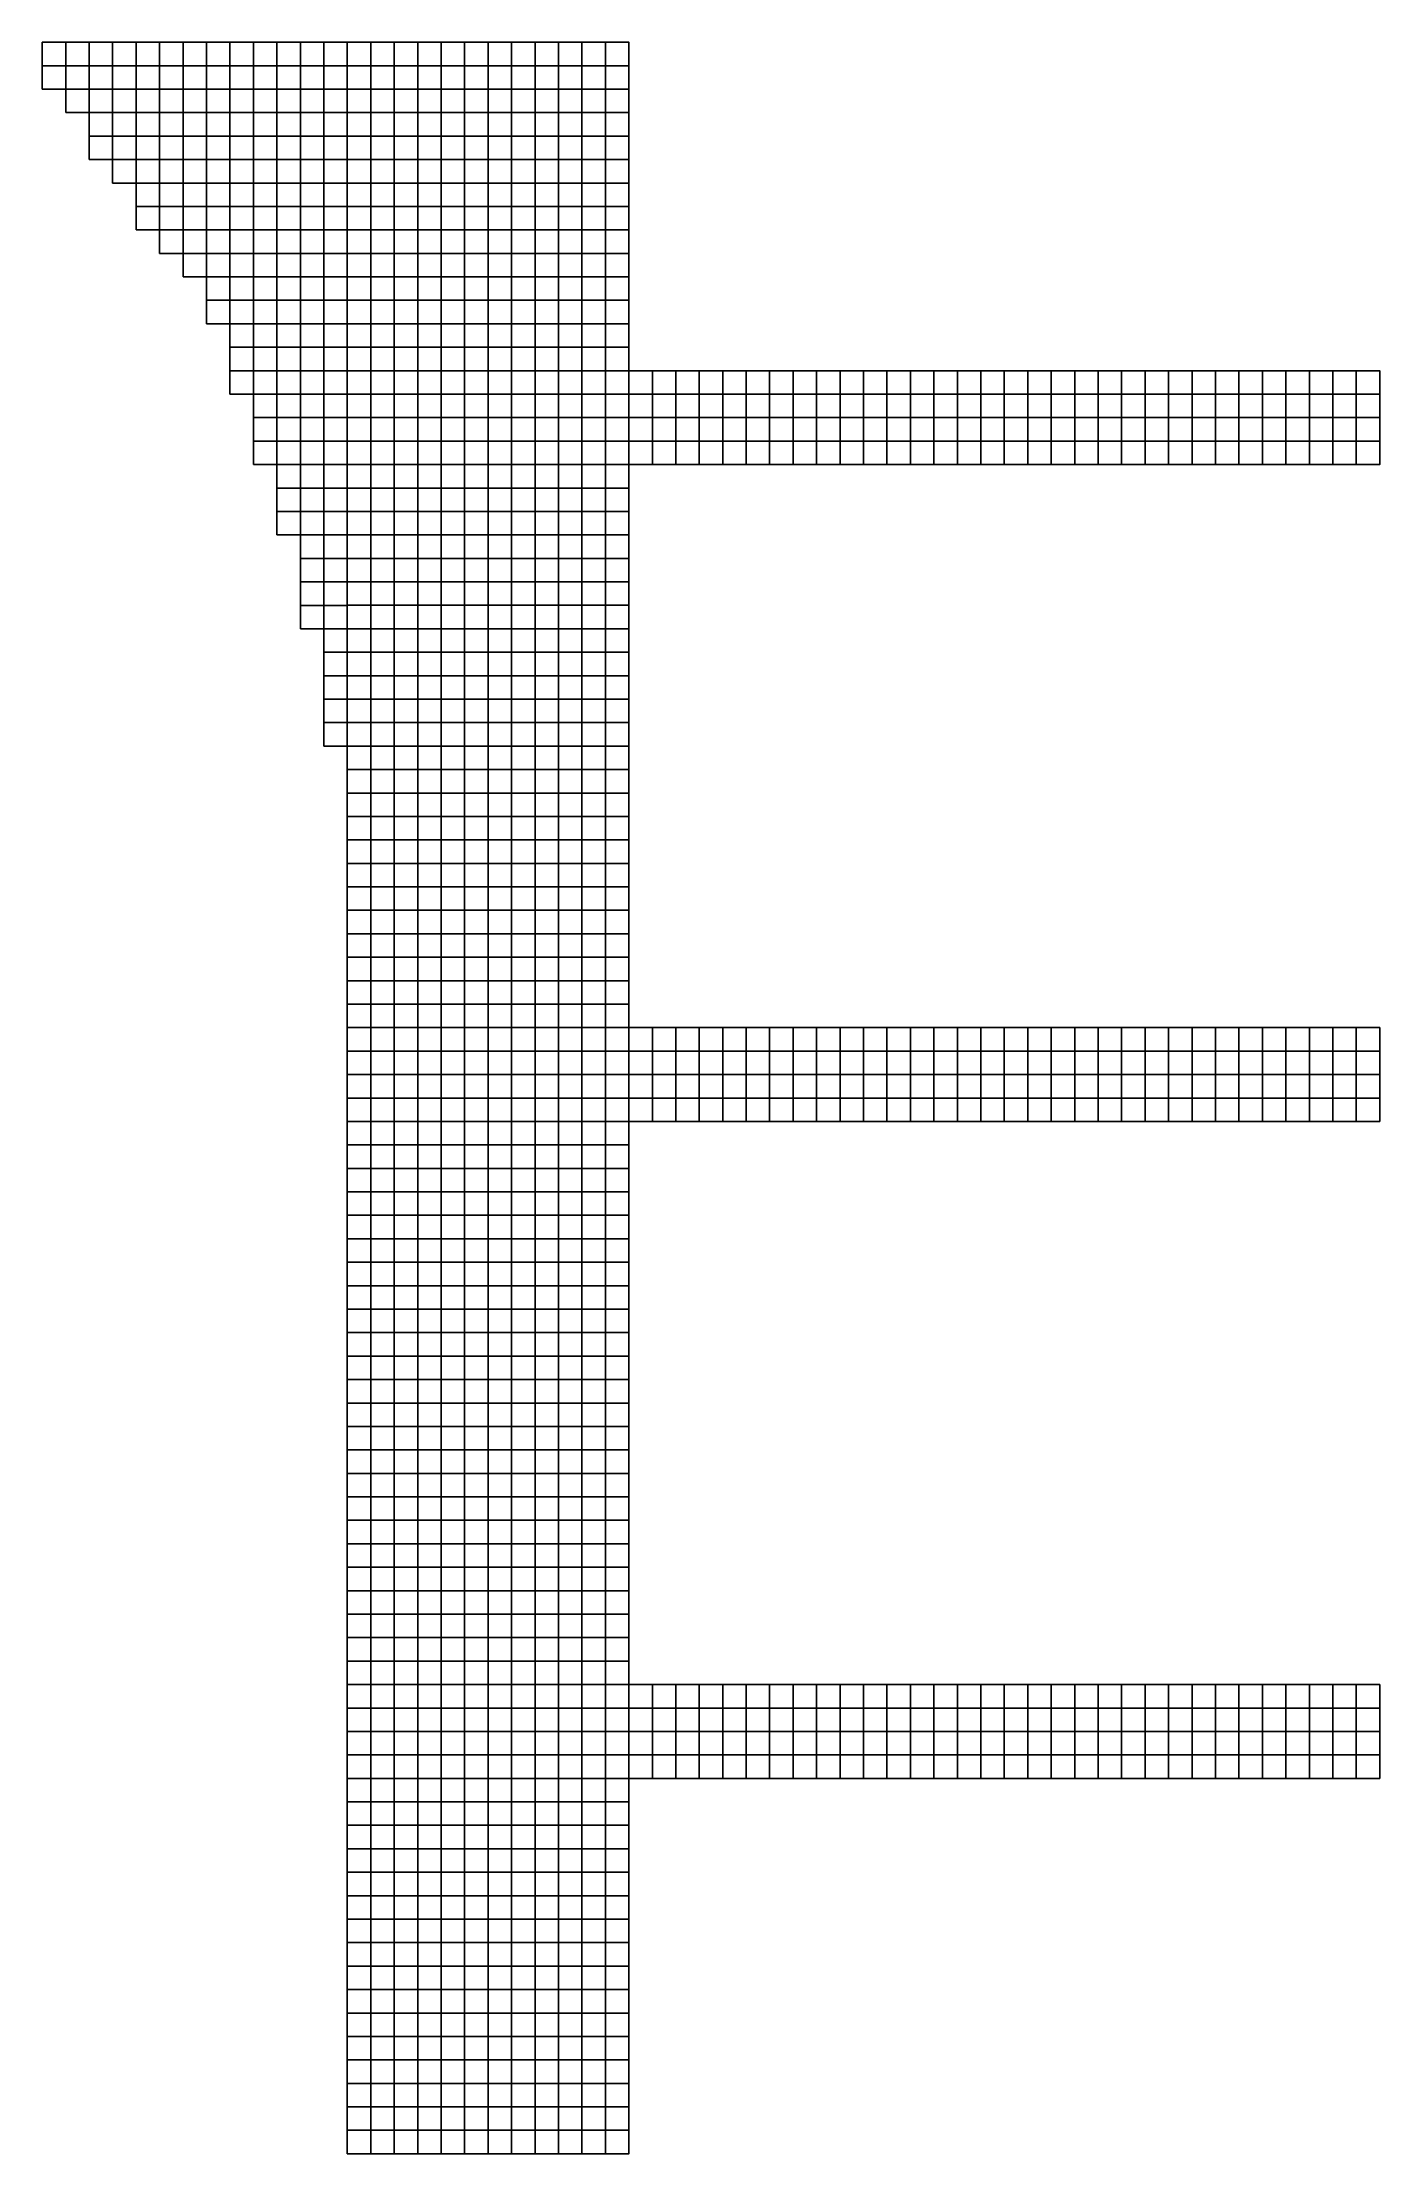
# Model space of a CAD drawing. Header units: millimetres. Extents: x -1003406 to 3312184, y 81337 to 716393.
# Drawn here: x 1316710 to 1345210, y 176213 to 221213 of the extents above; entities that cross this region are included whole.
import ezdxf

# ---------------------------------------------------------------- set-up
doc = ezdxf.new("R2010")
doc.units = ezdxf.units.MM
doc.header["$LTSCALE"] = 10
doc.layers.add('W-float bowl浮筒', color=253, linetype='CONTINUOUS', plot=False)
for name, color, linetype in [('W-FLOAT_BOWL浮筒', 253, 'CONTINUOUS'), ('塑木板', 32, 'CONTINUOUS'), ('短销钉', 253, 'CONTINUOUS'), ('螺栓', 146, 'CONTINUOUS')]:
    doc.layers.add(name, color=color, linetype=linetype)
doc.layers.add('文字及标注', color=3, linetype='CONTINUOUS', lineweight=15)

# ---------------------------------------------------------------- blocks, each defined once
blk = doc.blocks.new('*U520')
at = {"layer": 'W-FLOAT_BOWL浮筒'}
blk.add_lwpolyline([(-250, -250), (250, -250), (250, 250), (-250, 250)], close=True, dxfattribs=at)
blk = doc.blocks.new('*U516')
at = {"layer": 'W-FLOAT_BOWL浮筒'}
blk.add_lwpolyline([(-250, -250), (250, -250), (250, 250), (-250, 250)], close=True, dxfattribs=at)
blk = doc.blocks.new('*U522')
at = {"layer": 'W-FLOAT_BOWL浮筒'}
blk.add_lwpolyline([(-250, -250), (250, -250), (250, 250), (-250, 250)], close=True, dxfattribs=at)
blk = doc.blocks.new('*U518')
at = {"layer": 'W-FLOAT_BOWL浮筒'}
blk.add_lwpolyline([(-250, -250), (250, -250), (250, 250), (-250, 250)], close=True, dxfattribs=at)
blk = doc.blocks.new('短销固定铁件')
at = {"layer": '塑木板', "color": 156}
blk.add_lwpolyline([(-26, 47), (-24, 47), (-24, 0), (24, 0), (24, -3), (-26, -3)], close=True, dxfattribs=at)
at = {"layer": '螺栓', "color": 156}
for points in [[(-12, -255), (9, -255), (9, -265), (-12, -265)], [(-10, -253), (8, -253), (8, -255), (-10, -255)], [(-7, -255), (4, -255), (4, -265), (-7, -265)]]:
    blk.add_lwpolyline(points, close=True, dxfattribs=at)
blk.add_lwpolyline([(-8, -3), (-8, -270), (4, -270), (4, -3)], dxfattribs=at)
blk = doc.blocks.new('半销钉')
at = {"layer": '短销钉'}
for p, q in [((0, -218), (0, 0)), ((-5, -209), (-5, -203)), ((-2, -200), (0, -200)), ((0, -2), (102, -2)), ((0, -4), (103, -4)), ((0, -51), (66, -51)), ((0, -218), (48, -218)), ((0, -218), (6, -246)), ((5, -116), (43, -116)), ((8, -248), (40, -248)), ((18, -209), (18, -204)), ((30, -209), (30, -204)), ((48, -218), (42, -246)), ((48, -218), (48, -120)), ((50, -200), (48, -200)), ((73, -95), (52, -113)), ((53, -209), (53, -203)), ((76, -68), (76, -56)), ((110, -21), (80, -48)), ((102, -4), (102, -2))]:
    blk.add_line(p, q, dxfattribs=at)
at = {"layer": '短销钉', "ltscale": 0.1}
for p, q in [((6, -246), (6, -248)), ((6, -248), (8, -248)), ((40, -248), (42, -248)), ((42, -246), (42, -248))]:
    blk.add_line(p, q, dxfattribs=at)
at = {"layer": '短销钉'}
for centre, radius, start, end in [((24, -1502), 1503, 87.0435, 90.9152), ((-2, -203), 3, 90, 180), ((-11, -94), 31.4, 56.4166, 70.4003), ((-10, -63), 31.4, 289.4998, 303.5569), ((8, -246), 2.5, 191.3099, 270), ((-1, -78), 13.5, 308.3696, 51.9011), ((21, -204), 3, 115.3769, 180), ((24, -210), 10, 64.6231, 115.3769), ((27, -204), 3, 0, 64.6231), ((49, -78), 13.5, 128.0989, 231.6304), ((40, -246), 2.5, 270, 348.6901), ((59, -94), 31.3, 57.1287, 123.6019), ((58, -63), 31.4, 236.4385, 303.8665), ((58, -120), 10, 129, 180), ((50, -203), 3, 0, 90), ((66, -88), 10, 309, 355.8521), ((86, -56), 10, 131.9991, 180), ((68, -78), 13.5, 309, 53.4343), ((103, -14), 10, 311.9991, 90)]:
    blk.add_arc(centre, radius, start, end, dxfattribs=at)
for centre, major_axis, start_param, end_param in [((1, -209), (0, -9), 4.712389, 6.115737), ((24, -209), (0, 9), 1.570796, 4.712389)]:
    blk.add_ellipse(centre, major_axis=major_axis, ratio=0.666667, start_param=start_param, end_param=end_param, dxfattribs=at)
at = {"layer": '短销钉', "extrusion": (0, 0, -1)}
blk.add_ellipse((47, -209), major_axis=(0, -9), ratio=0.666667, start_param=4.712389, end_param=6.115737, dxfattribs=at)
blk = doc.blocks.new('A$C5a6a7d40')
at = {"layer": 'W-float bowl浮筒'}
for name, p in [('半销钉', (5, 265)), ('短销固定铁件', (-2149515, -351182))]:
    blk.add_blockref(name, p, dxfattribs=at)

msp = doc.modelspace()

# ---------------------------------------------------------------- linework, layer by layer
at = {"layer": 'W-FLOAT_BOWL浮筒'}
for points in [[(1316709.7, 220713.2), (1317209.7, 220713.2), (1317209.7, 221213.2), (1316709.7, 221213.2)], [(1317209.7, 220713.2), (1317709.7, 220713.2), (1317709.7, 221213.2), (1317209.7, 221213.2)], [(1317709.7, 220713.2), (1318209.7, 220713.2), (1318209.7, 221213.2), (1317709.7, 221213.2)], [(1318209.7, 220713.2), (1318709.7, 220713.2), (1318709.7, 221213.2), (1318209.7, 221213.2)], [(1318709.7, 220713.2), (1319209.7, 220713.2), (1319209.7, 221213.2), (1318709.7, 221213.2)], [(1319209.7, 220713.2), (1319709.7, 220713.2), (1319709.7, 221213.2), (1319209.7, 221213.2)], [(1319709.7, 220713.2), (1320209.7, 220713.2), (1320209.7, 221213.2), (1319709.7, 221213.2)], [(1320209.7, 220713.2), (1320709.7, 220713.2), (1320709.7, 221213.2), (1320209.7, 221213.2)], [(1320709.7, 220713.2), (1321209.7, 220713.2), (1321209.7, 221213.2), (1320709.7, 221213.2)], [(1321209.7, 220713.2), (1321709.7, 220713.2), (1321709.7, 221213.2), (1321209.7, 221213.2)], [(1321709.7, 220713.2), (1322209.7, 220713.2), (1322209.7, 221213.2), (1321709.7, 221213.2)], [(1322209.7, 220713.2), (1322709.7, 220713.2), (1322709.7, 221213.2), (1322209.7, 221213.2)], [(1322709.7, 220713.2), (1323209.7, 220713.2), (1323209.7, 221213.2), (1322709.7, 221213.2)], [(1316709.7, 220212.9), (1317209.7, 220212.9), (1317209.7, 220712.9), (1316709.7, 220712.9)], [(1317209.7, 220212.9), (1317709.7, 220212.9), (1317709.7, 220712.9), (1317209.7, 220712.9)], [(1317709.7, 220212.9), (1318209.7, 220212.9), (1318209.7, 220712.9), (1317709.7, 220712.9)], [(1318209.7, 220212.9), (1318709.7, 220212.9), (1318709.7, 220712.9), (1318209.7, 220712.9)], [(1318709.7, 220212.9), (1319209.7, 220212.9), (1319209.7, 220712.9), (1318709.7, 220712.9)], [(1319209.7, 220212.9), (1319709.7, 220212.9), (1319709.7, 220712.9), (1319209.7, 220712.9)], [(1319709.7, 220212.9), (1320209.7, 220212.9), (1320209.7, 220712.9), (1319709.7, 220712.9)], [(1320209.7, 220212.9), (1320709.7, 220212.9), (1320709.7, 220712.9), (1320209.7, 220712.9)], [(1320709.7, 220212.9), (1321209.7, 220212.9), (1321209.7, 220712.9), (1320709.7, 220712.9)], [(1321209.7, 220212.9), (1321709.7, 220212.9), (1321709.7, 220712.9), (1321209.7, 220712.9)], [(1321709.7, 220212.9), (1322209.7, 220212.9), (1322209.7, 220712.9), (1321709.7, 220712.9)], [(1322209.7, 220212.9), (1322709.7, 220212.9), (1322709.7, 220712.9), (1322209.7, 220712.9)], [(1322709.7, 220212.9), (1323209.7, 220212.9), (1323209.7, 220712.9), (1322709.7, 220712.9)], [(1317209.7, 219712.9), (1317709.7, 219712.9), (1317709.7, 220212.9), (1317209.7, 220212.9)], [(1317709.7, 219712.9), (1318209.7, 219712.9), (1318209.7, 220212.9), (1317709.7, 220212.9)], [(1318209.7, 219712.9), (1318709.7, 219712.9), (1318709.7, 220212.9), (1318209.7, 220212.9)], [(1318709.7, 219712.9), (1319209.7, 219712.9), (1319209.7, 220212.9), (1318709.7, 220212.9)], [(1319209.7, 219712.9), (1319709.7, 219712.9), (1319709.7, 220212.9), (1319209.7, 220212.9)], [(1319709.7, 219712.9), (1320209.7, 219712.9), (1320209.7, 220212.9), (1319709.7, 220212.9)], [(1320209.7, 219712.9), (1320709.7, 219712.9), (1320709.7, 220212.9), (1320209.7, 220212.9)], [(1320709.7, 219712.9), (1321209.7, 219712.9), (1321209.7, 220212.9), (1320709.7, 220212.9)], [(1321209.7, 219712.9), (1321709.7, 219712.9), (1321709.7, 220212.9), (1321209.7, 220212.9)], [(1321709.7, 219712.9), (1322209.7, 219712.9), (1322209.7, 220212.9), (1321709.7, 220212.9)], [(1322209.7, 219712.9), (1322709.7, 219712.9), (1322709.7, 220212.9), (1322209.7, 220212.9)], [(1322709.7, 219712.9), (1323209.7, 219712.9), (1323209.7, 220212.9), (1322709.7, 220212.9)], [(1317709.7, 219212.9), (1318209.7, 219212.9), (1318209.7, 219712.9), (1317709.7, 219712.9)], [(1318209.7, 219212.9), (1318709.7, 219212.9), (1318709.7, 219712.9), (1318209.7, 219712.9)], [(1318709.7, 219212.9), (1319209.7, 219212.9), (1319209.7, 219712.9), (1318709.7, 219712.9)], [(1319209.7, 219212.9), (1319709.7, 219212.9), (1319709.7, 219712.9), (1319209.7, 219712.9)], [(1319709.7, 219212.9), (1320209.7, 219212.9), (1320209.7, 219712.9), (1319709.7, 219712.9)], [(1320209.7, 219212.9), (1320709.7, 219212.9), (1320709.7, 219712.9), (1320209.7, 219712.9)], [(1320709.7, 219212.9), (1321209.7, 219212.9), (1321209.7, 219712.9), (1320709.7, 219712.9)], [(1321209.7, 219212.9), (1321709.7, 219212.9), (1321709.7, 219712.9), (1321209.7, 219712.9)], [(1321709.7, 219212.9), (1322209.7, 219212.9), (1322209.7, 219712.9), (1321709.7, 219712.9)], [(1322209.7, 219212.9), (1322709.7, 219212.9), (1322709.7, 219712.9), (1322209.7, 219712.9)], [(1322709.7, 219212.9), (1323209.7, 219212.9), (1323209.7, 219712.9), (1322709.7, 219712.9)], [(1317709.7, 218712.9), (1318209.7, 218712.9), (1318209.7, 219212.9), (1317709.7, 219212.9)], [(1318209.7, 218712.9), (1318709.7, 218712.9), (1318709.7, 219212.9), (1318209.7, 219212.9)], [(1318709.7, 218712.9), (1319209.7, 218712.9), (1319209.7, 219212.9), (1318709.7, 219212.9)], [(1319209.7, 218712.9), (1319709.7, 218712.9), (1319709.7, 219212.9), (1319209.7, 219212.9)], [(1319709.7, 218712.9), (1320209.7, 218712.9), (1320209.7, 219212.9), (1319709.7, 219212.9)], [(1320209.7, 218712.9), (1320709.7, 218712.9), (1320709.7, 219212.9), (1320209.7, 219212.9)], [(1320709.7, 218712.9), (1321209.7, 218712.9), (1321209.7, 219212.9), (1320709.7, 219212.9)], [(1321209.7, 218712.9), (1321709.7, 218712.9), (1321709.7, 219212.9), (1321209.7, 219212.9)], [(1321709.7, 218712.9), (1322209.7, 218712.9), (1322209.7, 219212.9), (1321709.7, 219212.9)], [(1322209.7, 218712.9), (1322709.7, 218712.9), (1322709.7, 219212.9), (1322209.7, 219212.9)], [(1322709.7, 218712.9), (1323209.7, 218712.9), (1323209.7, 219212.9), (1322709.7, 219212.9)], [(1318209.7, 218212.5), (1318709.7, 218212.5), (1318709.7, 218712.5), (1318209.7, 218712.5)], [(1318709.7, 218212.5), (1319209.7, 218212.5), (1319209.7, 218712.5), (1318709.7, 218712.5)], [(1319209.7, 218212.5), (1319709.7, 218212.5), (1319709.7, 218712.5), (1319209.7, 218712.5)], [(1319709.7, 218212.5), (1320209.7, 218212.5), (1320209.7, 218712.5), (1319709.7, 218712.5)], [(1320209.7, 218212.5), (1320709.7, 218212.5), (1320709.7, 218712.5), (1320209.7, 218712.5)], [(1320709.7, 218212.5), (1321209.7, 218212.5), (1321209.7, 218712.5), (1320709.7, 218712.5)], [(1321209.7, 218212.5), (1321709.7, 218212.5), (1321709.7, 218712.5), (1321209.7, 218712.5)], [(1321709.7, 218212.5), (1322209.7, 218212.5), (1322209.7, 218712.5), (1321709.7, 218712.5)], [(1322209.7, 218212.5), (1322709.7, 218212.5), (1322709.7, 218712.5), (1322209.7, 218712.5)], [(1322709.7, 218212.5), (1323209.7, 218212.5), (1323209.7, 218712.5), (1322709.7, 218712.5)], [(1318709.7, 217712.2), (1319209.7, 217712.2), (1319209.7, 218212.2), (1318709.7, 218212.2)], [(1319209.7, 217712.2), (1319709.7, 217712.2), (1319709.7, 218212.2), (1319209.7, 218212.2)], [(1319709.7, 217712.2), (1320209.7, 217712.2), (1320209.7, 218212.2), (1319709.7, 218212.2)], [(1320209.7, 217712.2), (1320709.7, 217712.2), (1320709.7, 218212.2), (1320209.7, 218212.2)], [(1320709.7, 217712.2), (1321209.7, 217712.2), (1321209.7, 218212.2), (1320709.7, 218212.2)], [(1321209.7, 217712.2), (1321709.7, 217712.2), (1321709.7, 218212.2), (1321209.7, 218212.2)], [(1321709.7, 217712.2), (1322209.7, 217712.2), (1322209.7, 218212.2), (1321709.7, 218212.2)], [(1322209.7, 217712.2), (1322709.7, 217712.2), (1322709.7, 218212.2), (1322209.7, 218212.2)], [(1322709.7, 217712.2), (1323209.7, 217712.2), (1323209.7, 218212.2), (1322709.7, 218212.2)], [(1318709.7, 217212.9), (1319209.7, 217212.9), (1319209.7, 217712.9), (1318709.7, 217712.9)], [(1319209.7, 217212.9), (1319709.7, 217212.9), (1319709.7, 217712.9), (1319209.7, 217712.9)], [(1319709.7, 217212.9), (1320209.7, 217212.9), (1320209.7, 217712.9), (1319709.7, 217712.9)], [(1320209.7, 217212.9), (1320709.7, 217212.9), (1320709.7, 217712.9), (1320209.7, 217712.9)], [(1320709.7, 217212.9), (1321209.7, 217212.9), (1321209.7, 217712.9), (1320709.7, 217712.9)], [(1321209.7, 217212.9), (1321709.7, 217212.9), (1321709.7, 217712.9), (1321209.7, 217712.9)], [(1321709.7, 217212.9), (1322209.7, 217212.9), (1322209.7, 217712.9), (1321709.7, 217712.9)], [(1322209.7, 217212.9), (1322709.7, 217212.9), (1322709.7, 217712.9), (1322209.7, 217712.9)], [(1322709.7, 217212.9), (1323209.7, 217212.9), (1323209.7, 217712.9), (1322709.7, 217712.9)], [(1319209.7, 216712.5), (1319709.7, 216712.5), (1319709.7, 217212.5), (1319209.7, 217212.5)], [(1319709.7, 216712.5), (1320209.7, 216712.5), (1320209.7, 217212.5), (1319709.7, 217212.5)], [(1320209.7, 216712.5), (1320709.7, 216712.5), (1320709.7, 217212.5), (1320209.7, 217212.5)], [(1320709.7, 216712.5), (1321209.7, 216712.5), (1321209.7, 217212.5), (1320709.7, 217212.5)], [(1321209.7, 216712.5), (1321709.7, 216712.5), (1321709.7, 217212.5), (1321209.7, 217212.5)], [(1321709.7, 216712.5), (1322209.7, 216712.5), (1322209.7, 217212.5), (1321709.7, 217212.5)], [(1322209.7, 216712.5), (1322709.7, 216712.5), (1322709.7, 217212.5), (1322209.7, 217212.5)], [(1322709.7, 216712.5), (1323209.7, 216712.5), (1323209.7, 217212.5), (1322709.7, 217212.5)], [(1319709.7, 216212.9), (1320209.7, 216212.9), (1320209.7, 216712.9), (1319709.7, 216712.9)], [(1320209.7, 216212.9), (1320709.7, 216212.9), (1320709.7, 216712.9), (1320209.7, 216712.9)], [(1320709.7, 216212.9), (1321209.7, 216212.9), (1321209.7, 216712.9), (1320709.7, 216712.9)], [(1321209.7, 216212.9), (1321709.7, 216212.9), (1321709.7, 216712.9), (1321209.7, 216712.9)], [(1321709.7, 216212.9), (1322209.7, 216212.9), (1322209.7, 216712.9), (1321709.7, 216712.9)], [(1322209.7, 216212.9), (1322709.7, 216212.9), (1322709.7, 216712.9), (1322209.7, 216712.9)], [(1322709.7, 216212.9), (1323209.7, 216212.9), (1323209.7, 216712.9), (1322709.7, 216712.9)], [(1320209.7, 215712.9), (1320709.7, 215712.9), (1320709.7, 216212.9), (1320209.7, 216212.9)], [(1320709.7, 215712.9), (1321209.7, 215712.9), (1321209.7, 216212.9), (1320709.7, 216212.9)], [(1321209.7, 215712.9), (1321709.7, 215712.9), (1321709.7, 216212.9), (1321209.7, 216212.9)], [(1321709.7, 215712.9), (1322209.7, 215712.9), (1322209.7, 216212.9), (1321709.7, 216212.9)], [(1322209.7, 215712.9), (1322709.7, 215712.9), (1322709.7, 216212.9), (1322209.7, 216212.9)], [(1322709.7, 215712.9), (1323209.7, 215712.9), (1323209.7, 216212.9), (1322709.7, 216212.9)], [(1320209.7, 215212.9), (1320709.7, 215212.9), (1320709.7, 215712.9), (1320209.7, 215712.9)], [(1320709.7, 215212.9), (1321209.7, 215212.9), (1321209.7, 215712.9), (1320709.7, 215712.9)], [(1321209.7, 215212.9), (1321709.7, 215212.9), (1321709.7, 215712.9), (1321209.7, 215712.9)], [(1321709.7, 215212.9), (1322209.7, 215212.9), (1322209.7, 215712.9), (1321709.7, 215712.9)], [(1322209.7, 215212.9), (1322709.7, 215212.9), (1322709.7, 215712.9), (1322209.7, 215712.9)], [(1322709.7, 215212.9), (1323209.7, 215212.9), (1323209.7, 215712.9), (1322709.7, 215712.9)], [(1320709.7, 214712.5), (1321209.7, 214712.5), (1321209.7, 215212.5), (1320709.7, 215212.5)], [(1321209.7, 214712.5), (1321709.7, 214712.5), (1321709.7, 215212.5), (1321209.7, 215212.5)], [(1321709.7, 214712.5), (1322209.7, 214712.5), (1322209.7, 215212.5), (1321709.7, 215212.5)], [(1322209.7, 214712.5), (1322709.7, 214712.5), (1322709.7, 215212.5), (1322209.7, 215212.5)], [(1322709.7, 214712.5), (1323209.7, 214712.5), (1323209.7, 215212.5), (1322709.7, 215212.5)], [(1320709.7, 214212.9), (1321209.7, 214212.9), (1321209.7, 214712.9), (1320709.7, 214712.9)], [(1321209.7, 214212.9), (1321709.7, 214212.9), (1321709.7, 214712.9), (1321209.7, 214712.9)], [(1321709.7, 214212.9), (1322209.7, 214212.9), (1322209.7, 214712.9), (1321709.7, 214712.9)], [(1322209.7, 214212.9), (1322709.7, 214212.9), (1322709.7, 214712.9), (1322209.7, 214712.9)], [(1322709.7, 214212.9), (1323209.7, 214212.9), (1323209.7, 214712.9), (1322709.7, 214712.9)], [(1320709.7, 213712.9), (1321209.7, 213712.9), (1321209.7, 214212.9), (1320709.7, 214212.9)], [(1321209.7, 213712.9), (1321709.7, 213712.9), (1321709.7, 214212.9), (1321209.7, 214212.9)], [(1321709.7, 213712.9), (1322209.7, 213712.9), (1322209.7, 214212.9), (1321709.7, 214212.9)], [(1322209.7, 213712.9), (1322709.7, 213712.9), (1322709.7, 214212.9), (1322209.7, 214212.9)], [(1322709.7, 213712.9), (1323209.7, 213712.9), (1323209.7, 214212.9), (1322709.7, 214212.9)], [(1321209.7, 213212.5), (1321709.7, 213212.5), (1321709.7, 213712.5), (1321209.7, 213712.5)], [(1321709.7, 213212.5), (1322209.7, 213212.5), (1322209.7, 213712.5), (1321709.7, 213712.5)], [(1322209.7, 213212.5), (1322709.7, 213212.5), (1322709.7, 213712.5), (1322209.7, 213712.5)], [(1322709.7, 213212.5), (1323209.7, 213212.5), (1323209.7, 213712.5), (1322709.7, 213712.5)], [(1321209.7, 212712.9), (1321709.7, 212712.9), (1321709.7, 213212.9), (1321209.7, 213212.9)], [(1321709.7, 212712.9), (1322209.7, 212712.9), (1322209.7, 213212.9), (1321709.7, 213212.9)], [(1322209.7, 212712.9), (1322709.7, 212712.9), (1322709.7, 213212.9), (1322209.7, 213212.9)], [(1322709.7, 212712.9), (1323209.7, 212712.9), (1323209.7, 213212.9), (1322709.7, 213212.9)], [(1321209.7, 212212.9), (1321709.7, 212212.9), (1321709.7, 212712.9), (1321209.7, 212712.9)], [(1321709.7, 212212.9), (1322209.7, 212212.9), (1322209.7, 212712.9), (1321709.7, 212712.9)], [(1322209.7, 212212.9), (1322709.7, 212212.9), (1322709.7, 212712.9), (1322209.7, 212712.9)], [(1322709.7, 212212.9), (1323209.7, 212212.9), (1323209.7, 212712.9), (1322709.7, 212712.9)], [(1321709.7, 211712.9), (1322209.7, 211712.9), (1322209.7, 212212.9), (1321709.7, 212212.9)], [(1322209.7, 211712.9), (1322709.7, 211712.9), (1322709.7, 212212.9), (1322209.7, 212212.9)], [(1322709.7, 211712.9), (1323209.7, 211712.9), (1323209.7, 212212.9), (1322709.7, 212212.9)], [(1321709.7, 211212.9), (1322209.7, 211212.9), (1322209.7, 211712.9), (1321709.7, 211712.9)], [(1322209.7, 211212.9), (1322709.7, 211212.9), (1322709.7, 211712.9), (1322209.7, 211712.9)], [(1322709.7, 211212.9), (1323209.7, 211212.9), (1323209.7, 211712.9), (1322709.7, 211712.9)], [(1321709.7, 210712.9), (1322209.7, 210712.9), (1322209.7, 211212.9), (1321709.7, 211212.9)], [(1322209.7, 210712.9), (1322709.7, 210712.9), (1322709.7, 211212.9), (1322209.7, 211212.9)], [(1322709.7, 210712.9), (1323209.7, 210712.9), (1323209.7, 211212.9), (1322709.7, 211212.9)], [(1322209.7, 210212.9), (1322709.7, 210212.9), (1322709.7, 210712.9), (1322209.7, 210712.9)], [(1322709.7, 210212.9), (1323209.7, 210212.9), (1323209.7, 210712.9), (1322709.7, 210712.9)], [(1322209.7, 209712.5), (1322709.7, 209712.5), (1322709.7, 210212.5), (1322209.7, 210212.5)], [(1322709.7, 209712.5), (1323209.7, 209712.5), (1323209.7, 210212.5), (1322709.7, 210212.5)], [(1322209.7, 209212.2), (1322709.7, 209212.2), (1322709.7, 209712.2), (1322209.7, 209712.2)], [(1322709.7, 209212.2), (1323209.7, 209212.2), (1323209.7, 209712.2), (1322709.7, 209712.2)], [(1322209.7, 208711.9), (1322709.7, 208711.9), (1322709.7, 209211.9), (1322209.7, 209211.9)], [(1322709.7, 208711.9), (1323209.7, 208711.9), (1323209.7, 209211.9), (1322709.7, 209211.9)], [(1322709.7, 208211.5), (1323209.7, 208211.5), (1323209.7, 208711.5), (1322709.7, 208711.5)], [(1322709.7, 207711.2), (1323209.7, 207711.2), (1323209.7, 208211.2), (1322709.7, 208211.2)], [(1322709.7, 207210.8), (1323209.7, 207210.8), (1323209.7, 207710.8), (1322709.7, 207710.8)], [(1322709.7, 206712.9), (1323209.7, 206712.9), (1323209.7, 207212.9), (1322709.7, 207212.9)], [(1322709.7, 206212.9), (1323209.7, 206212.9), (1323209.7, 206712.9), (1322709.7, 206712.9)]]:
    msp.add_lwpolyline(points, close=True, dxfattribs=at)

# ---------------------------------------------------------------- block references
at = {"layer": 'W-FLOAT_BOWL浮筒', "color": 0, "linetype": 'ByBlock', "lineweight": -2, "transparency": 16777216}
for name, p in [('*U518', (1323459.7, 220963.2)), ('*U518', (1323959.7, 220963.2)), ('*U518', (1324459.7, 220963.2)), ('*U518', (1324959.7, 220963.2)), ('*U518', (1325459.7, 220963.2)), ('*U518', (1325959.7, 220963.2)), ('*U518', (1326459.7, 220963.2)), ('*U518', (1326959.7, 220963.2)), ('*U518', (1327459.7, 220963.2)), ('*U518', (1327959.7, 220963.2)), ('*U518', (1328459.7, 220963.2)), ('*U518', (1328959.7, 220963.2)), ('*U518', (1323459.7, 220463.2)), ('*U518', (1323959.7, 220463.2)), ('*U518', (1324459.7, 220463.2)), ('*U518', (1324959.7, 220463.2)), ('*U518', (1325459.7, 220463.2)), ('*U518', (1325959.7, 220463.2)), ('*U518', (1326459.7, 220463.2)), ('*U518', (1326959.7, 220463.2)), ('*U518', (1327459.7, 220463.2)), ('*U518', (1327959.7, 220463.2)), ('*U518', (1328459.7, 220463.2)), ('*U518', (1328959.7, 220463.2)), ('*U518', (1323459.7, 219963.2)), ('*U518', (1323959.7, 219963.2)), ('*U518', (1324459.7, 219963.2)), ('*U518', (1324959.7, 219963.2)), ('*U518', (1325459.7, 219963.2)), ('*U518', (1325959.7, 219963.2)), ('*U518', (1326459.7, 219963.2)), ('*U518', (1326959.7, 219963.2)), ('*U518', (1327459.7, 219963.2)), ('*U518', (1327959.7, 219963.2)), ('*U518', (1328459.7, 219963.2)), ('*U518', (1328959.7, 219963.2)), ('*U518', (1323459.7, 219463.2)), ('*U518', (1323959.7, 219463.2)), ('*U518', (1324459.7, 219463.2)), ('*U518', (1324959.7, 219463.2)), ('*U518', (1325459.7, 219463.2)), ('*U518', (1325959.7, 219463.2)), ('*U518', (1326459.7, 219463.2)), ('*U518', (1326959.7, 219463.2)), ('*U518', (1327459.7, 219463.2)), ('*U518', (1327959.7, 219463.2)), ('*U518', (1328459.7, 219463.2)), ('*U518', (1328959.7, 219463.2)), ('*U518', (1323459.7, 218963.2)), ('*U518', (1323959.7, 218963.2)), ('*U518', (1324459.7, 218963.2)), ('*U518', (1324959.7, 218963.2)), ('*U518', (1325459.7, 218963.2)), ('*U518', (1325959.7, 218963.2)), ('*U518', (1326459.7, 218963.2)), ('*U518', (1326959.7, 218963.2)), ('*U518', (1327459.7, 218963.2)), ('*U518', (1327959.7, 218963.2)), ('*U518', (1328459.7, 218963.2)), ('*U518', (1328959.7, 218963.2)), ('*U518', (1323459.7, 218463.2)), ('*U518', (1323959.7, 218463.2)), ('*U518', (1324459.7, 218463.2)), ('*U518', (1324959.7, 218463.2)), ('*U518', (1325459.7, 218463.2)), ('*U518', (1325959.7, 218463.2)), ('*U518', (1326459.7, 218463.2)), ('*U518', (1326959.7, 218463.2)), ('*U518', (1327459.7, 218463.2)), ('*U518', (1327959.7, 218463.2)), ('*U518', (1328459.7, 218463.2)), ('*U518', (1328959.7, 218463.2)), ('*U518', (1323459.7, 217963.2)), ('*U518', (1323959.7, 217963.2)), ('*U518', (1324459.7, 217963.2)), ('*U518', (1324959.7, 217963.2)), ('*U518', (1325459.7, 217963.2)), ('*U518', (1325959.7, 217963.2)), ('*U518', (1326459.7, 217963.2)), ('*U518', (1326959.7, 217963.2)), ('*U518', (1327459.7, 217963.2)), ('*U518', (1327959.7, 217963.2)), ('*U518', (1328459.7, 217963.2)), ('*U518', (1328959.7, 217963.2)), ('*U518', (1323459.7, 217463.2)), ('*U518', (1323959.7, 217463.2)), ('*U518', (1324459.7, 217463.2)), ('*U518', (1324959.7, 217463.2)), ('*U518', (1325459.7, 217463.2)), ('*U518', (1325959.7, 217463.2)), ('*U518', (1326459.7, 217463.2)), ('*U518', (1326959.7, 217463.2)), ('*U518', (1327459.7, 217463.2)), ('*U518', (1327959.7, 217463.2)), ('*U518', (1328459.7, 217463.2)), ('*U518', (1328959.7, 217463.2)), ('*U518', (1323459.7, 216963.2)), ('*U518', (1323959.7, 216963.2)), ('*U518', (1324459.7, 216963.2)), ('*U518', (1324959.7, 216963.2)), ('*U518', (1325459.7, 216963.2)), ('*U518', (1325959.7, 216963.2)), ('*U518', (1326459.7, 216963.2)), ('*U518', (1326959.7, 216963.2)), ('*U518', (1327459.7, 216963.2)), ('*U518', (1327959.7, 216963.2)), ('*U518', (1328459.7, 216963.2)), ('*U518', (1328959.7, 216963.2)), ('*U518', (1323459.7, 216463.2)), ('*U518', (1323959.7, 216463.2)), ('*U518', (1324459.7, 216463.2)), ('*U518', (1324959.7, 216463.2)), ('*U518', (1325459.7, 216463.2)), ('*U518', (1325959.7, 216463.2)), ('*U518', (1326459.7, 216463.2)), ('*U518', (1326959.7, 216463.2)), ('*U518', (1327459.7, 216463.2)), ('*U518', (1327959.7, 216463.2)), ('*U518', (1328459.7, 216463.2)), ('*U518', (1328959.7, 216463.2)), ('*U518', (1323459.7, 215963.2)), ('*U518', (1323959.7, 215963.2)), ('*U518', (1324459.7, 215963.2)), ('*U518', (1324959.7, 215963.2)), ('*U518', (1325459.7, 215963.2)), ('*U518', (1325959.7, 215963.2)), ('*U518', (1326459.7, 215963.2)), ('*U518', (1326959.7, 215963.2)), ('*U518', (1327459.7, 215963.2)), ('*U518', (1327959.7, 215963.2)), ('*U518', (1328459.7, 215963.2)), ('*U518', (1328959.7, 215963.2)), ('*U518', (1323459.7, 215463.2)), ('*U518', (1323959.7, 215463.2)), ('*U518', (1324459.7, 215463.2)), ('*U518', (1324959.7, 215463.2)), ('*U518', (1325459.7, 215463.2)), ('*U518', (1325959.7, 215463.2)), ('*U518', (1326459.7, 215463.2)), ('*U518', (1326959.7, 215463.2)), ('*U518', (1327459.7, 215463.2)), ('*U518', (1327959.7, 215463.2)), ('*U518', (1328459.7, 215463.2)), ('*U518', (1328959.7, 215463.2)), ('*U518', (1323459.7, 214963.2)), ('*U518', (1323959.7, 214963.2)), ('*U518', (1324459.7, 214963.2)), ('*U518', (1324959.7, 214963.2)), ('*U518', (1325459.7, 214963.2)), ('*U518', (1325959.7, 214963.2)), ('*U518', (1326459.7, 214963.2)), ('*U518', (1326959.7, 214963.2)), ('*U518', (1327459.7, 214963.2)), ('*U518', (1327959.7, 214963.2)), ('*U518', (1328459.7, 214963.2)), ('*U518', (1328959.7, 214963.2)), ('*U518', (1323459.7, 214463.2)), ('*U518', (1323959.7, 214463.2)), ('*U518', (1324459.7, 214463.2)), ('*U518', (1324959.7, 214463.2)), ('*U518', (1325459.7, 214463.2)), ('*U518', (1325959.7, 214463.2)), ('*U518', (1326459.7, 214463.2)), ('*U518', (1326959.7, 214463.2)), ('*U518', (1327459.7, 214463.2)), ('*U518', (1327959.7, 214463.2)), ('*U518', (1328459.7, 214463.2)), ('*U518', (1328959.7, 214463.2)), ('*U518', (1323459.7, 213963.2)), ('*U518', (1323959.7, 213963.2)), ('*U518', (1324459.7, 213963.2)), ('*U518', (1324959.7, 213963.2)), ('*U518', (1325459.7, 213963.2)), ('*U518', (1325959.7, 213963.2)), ('*U518', (1326459.7, 213963.2)), ('*U518', (1326959.7, 213963.2)), ('*U518', (1327459.7, 213963.2)), ('*U518', (1327959.7, 213963.2)), ('*U518', (1328459.7, 213963.2)), ('*U518', (1328959.7, 213963.2)), ('*U516', (1329459.7, 213963.2)), ('*U516', (1329959.7, 213963.2)), ('*U516', (1330459.7, 213963.2)), ('*U516', (1330959.7, 213963.2)), ('*U516', (1331459.7, 213963.2)), ('*U516', (1331959.7, 213963.2)), ('*U516', (1332459.7, 213963.2)), ('*U516', (1332959.7, 213963.2)), ('*U516', (1333459.7, 213963.2)), ('*U516', (1333959.7, 213963.2)), ('*U516', (1334459.7, 213963.2)), ('*U516', (1334959.7, 213963.2)), ('*U516', (1335459.7, 213963.2)), ('*U516', (1335959.7, 213963.2)), ('*U516', (1336459.7, 213963.2)), ('*U516', (1336959.7, 213963.2)), ('*U516', (1337459.7, 213963.2)), ('*U516', (1337959.7, 213963.2)), ('*U516', (1338459.7, 213963.2)), ('*U516', (1338959.7, 213963.2)), ('*U516', (1339459.7, 213963.2)), ('*U516', (1339959.7, 213963.2)), ('*U516', (1340459.7, 213963.2)), ('*U516', (1340959.7, 213963.2)), ('*U516', (1341459.7, 213963.2)), ('*U516', (1341959.7, 213963.2)), ('*U516', (1342459.7, 213963.2)), ('*U516', (1342959.7, 213963.2)), ('*U516', (1343459.7, 213963.2)), ('*U516', (1343959.7, 213963.2)), ('*U516', (1344459.7, 213963.2)), ('*U516', (1344959.7, 213963.2)), ('*U518', (1323459.7, 213463.2)), ('*U518', (1323959.7, 213463.2)), ('*U518', (1324459.7, 213463.2)), ('*U518', (1324959.7, 213463.2)), ('*U518', (1325459.7, 213463.2)), ('*U518', (1325959.7, 213463.2)), ('*U518', (1326459.7, 213463.2)), ('*U518', (1326959.7, 213463.2)), ('*U518', (1327459.7, 213463.2)), ('*U518', (1327959.7, 213463.2)), ('*U518', (1328459.7, 213463.2)), ('*U518', (1328959.7, 213463.2)), ('*U516', (1329459.7, 213463.2)), ('*U516', (1329959.7, 213463.2)), ('*U516', (1330459.7, 213463.2)), ('*U516', (1330959.7, 213463.2)), ('*U516', (1331459.7, 213463.2)), ('*U516', (1331959.7, 213463.2)), ('*U516', (1332459.7, 213463.2)), ('*U516', (1332959.7, 213463.2)), ('*U516', (1333459.7, 213463.2)), ('*U516', (1333959.7, 213463.2)), ('*U516', (1334459.7, 213463.2)), ('*U516', (1334959.7, 213463.2)), ('*U516', (1335459.7, 213463.2)), ('*U516', (1335959.7, 213463.2)), ('*U516', (1336459.7, 213463.2)), ('*U516', (1336959.7, 213463.2)), ('*U516', (1337459.7, 213463.2)), ('*U516', (1337959.7, 213463.2)), ('*U516', (1338459.7, 213463.2)), ('*U516', (1338959.7, 213463.2)), ('*U516', (1339459.7, 213463.2)), ('*U516', (1339959.7, 213463.2)), ('*U516', (1340459.7, 213463.2)), ('*U516', (1340959.7, 213463.2)), ('*U516', (1341459.7, 213463.2)), ('*U516', (1341959.7, 213463.2)), ('*U516', (1342459.7, 213463.2)), ('*U516', (1342959.7, 213463.2)), ('*U516', (1343459.7, 213463.2)), ('*U516', (1343959.7, 213463.2)), ('*U516', (1344459.7, 213463.2)), ('*U516', (1344959.7, 213463.2)), ('*U518', (1323459.7, 212963.2)), ('*U518', (1323959.7, 212963.2)), ('*U518', (1324459.7, 212963.2)), ('*U518', (1324959.7, 212963.2)), ('*U518', (1325459.7, 212963.2)), ('*U518', (1325959.7, 212963.2)), ('*U518', (1326459.7, 212963.2)), ('*U518', (1326959.7, 212963.2)), ('*U518', (1327459.7, 212963.2)), ('*U518', (1327959.7, 212963.2)), ('*U518', (1328459.7, 212963.2)), ('*U518', (1328959.7, 212963.2)), ('*U516', (1329459.7, 212963.2)), ('*U516', (1329959.7, 212963.2)), ('*U516', (1330459.7, 212963.2)), ('*U516', (1330959.7, 212963.2)), ('*U516', (1331459.7, 212963.2)), ('*U516', (1331959.7, 212963.2)), ('*U516', (1332459.7, 212963.2)), ('*U516', (1332959.7, 212963.2)), ('*U516', (1333459.7, 212963.2)), ('*U516', (1333959.7, 212963.2)), ('*U516', (1334459.7, 212963.2)), ('*U516', (1334959.7, 212963.2)), ('*U516', (1335459.7, 212963.2)), ('*U516', (1335959.7, 212963.2)), ('*U516', (1336459.7, 212963.2)), ('*U516', (1336959.7, 212963.2)), ('*U516', (1337459.7, 212963.2)), ('*U516', (1337959.7, 212963.2)), ('*U516', (1338459.7, 212963.2)), ('*U516', (1338959.7, 212963.2)), ('*U516', (1339459.7, 212963.2)), ('*U516', (1339959.7, 212963.2)), ('*U516', (1340459.7, 212963.2)), ('*U516', (1340959.7, 212963.2)), ('*U516', (1341459.7, 212963.2)), ('*U516', (1341959.7, 212963.2)), ('*U516', (1342459.7, 212963.2)), ('*U516', (1342959.7, 212963.2)), ('*U516', (1343459.7, 212963.2)), ('*U516', (1343959.7, 212963.2)), ('*U516', (1344459.7, 212963.2)), ('*U516', (1344959.7, 212963.2)), ('*U518', (1323459.7, 212463.2)), ('*U518', (1323959.7, 212463.2)), ('*U518', (1324459.7, 212463.2)), ('*U518', (1324959.7, 212463.2)), ('*U518', (1325459.7, 212463.2)), ('*U518', (1325959.7, 212463.2)), ('*U518', (1326459.7, 212463.2)), ('*U518', (1326959.7, 212463.2)), ('*U518', (1327459.7, 212463.2)), ('*U518', (1327959.7, 212463.2)), ('*U518', (1328459.7, 212463.2)), ('*U518', (1328959.7, 212463.2)), ('*U516', (1329459.7, 212463.2)), ('*U516', (1329959.7, 212463.2)), ('*U516', (1330459.7, 212463.2)), ('*U516', (1330959.7, 212463.2)), ('*U516', (1331459.7, 212463.2)), ('*U516', (1331959.7, 212463.2)), ('*U516', (1332459.7, 212463.2)), ('*U516', (1332959.7, 212463.2)), ('*U516', (1333459.7, 212463.2)), ('*U516', (1333959.7, 212463.2)), ('*U516', (1334459.7, 212463.2)), ('*U516', (1334959.7, 212463.2)), ('*U516', (1335459.7, 212463.2)), ('*U516', (1335959.7, 212463.2)), ('*U516', (1336459.7, 212463.2)), ('*U516', (1336959.7, 212463.2)), ('*U516', (1337459.7, 212463.2)), ('*U516', (1337959.7, 212463.2)), ('*U516', (1338459.7, 212463.2)), ('*U516', (1338959.7, 212463.2)), ('*U516', (1339459.7, 212463.2)), ('*U516', (1339959.7, 212463.2)), ('*U516', (1340459.7, 212463.2)), ('*U516', (1340959.7, 212463.2)), ('*U516', (1341459.7, 212463.2)), ('*U516', (1341959.7, 212463.2)), ('*U516', (1342459.7, 212463.2)), ('*U516', (1342959.7, 212463.2)), ('*U516', (1343459.7, 212463.2)), ('*U516', (1343959.7, 212463.2)), ('*U516', (1344459.7, 212463.2)), ('*U516', (1344959.7, 212463.2)), ('*U518', (1323459.7, 211963.2)), ('*U518', (1323959.7, 211963.2)), ('*U518', (1324459.7, 211963.2)), ('*U518', (1324959.7, 211963.2)), ('*U518', (1325459.7, 211963.2)), ('*U518', (1325959.7, 211963.2)), ('*U518', (1326459.7, 211963.2)), ('*U518', (1326959.7, 211963.2)), ('*U518', (1327459.7, 211963.2)), ('*U518', (1327959.7, 211963.2)), ('*U518', (1328459.7, 211963.2)), ('*U518', (1328959.7, 211963.2)), ('*U518', (1323459.7, 211463.2)), ('*U518', (1323959.7, 211463.2)), ('*U518', (1324459.7, 211463.2)), ('*U518', (1324959.7, 211463.2)), ('*U518', (1325459.7, 211463.2)), ('*U518', (1325959.7, 211463.2)), ('*U518', (1326459.7, 211463.2)), ('*U518', (1326959.7, 211463.2)), ('*U518', (1327459.7, 211463.2)), ('*U518', (1327959.7, 211463.2)), ('*U518', (1328459.7, 211463.2)), ('*U518', (1328959.7, 211463.2)), ('*U518', (1323459.7, 210963.2)), ('*U518', (1323959.7, 210963.2)), ('*U518', (1324459.7, 210963.2)), ('*U518', (1324959.7, 210963.2)), ('*U518', (1325459.7, 210963.2)), ('*U518', (1325959.7, 210963.2)), ('*U518', (1326459.7, 210963.2)), ('*U518', (1326959.7, 210963.2)), ('*U518', (1327459.7, 210963.2)), ('*U518', (1327959.7, 210963.2)), ('*U518', (1328459.7, 210963.2)), ('*U518', (1328959.7, 210963.2)), ('*U518', (1323459.7, 210463.2)), ('*U518', (1323959.7, 210463.2)), ('*U518', (1324459.7, 210463.2)), ('*U518', (1324959.7, 210463.2)), ('*U518', (1325459.7, 210463.2)), ('*U518', (1325959.7, 210463.2)), ('*U518', (1326459.7, 210463.2)), ('*U518', (1326959.7, 210463.2)), ('*U518', (1327459.7, 210463.2)), ('*U518', (1327959.7, 210463.2)), ('*U518', (1328459.7, 210463.2)), ('*U518', (1328959.7, 210463.2)), ('*U518', (1323459.7, 209963.2)), ('*U518', (1323959.7, 209963.2)), ('*U518', (1324459.7, 209963.2)), ('*U518', (1324959.7, 209963.2)), ('*U518', (1325459.7, 209963.2)), ('*U518', (1325959.7, 209963.2)), ('*U518', (1326459.7, 209963.2)), ('*U518', (1326959.7, 209963.2)), ('*U518', (1327459.7, 209963.2)), ('*U518', (1327959.7, 209963.2)), ('*U518', (1328459.7, 209963.2)), ('*U518', (1328959.7, 209963.2)), ('*U518', (1323459.7, 209463.2)), ('*U518', (1323959.7, 209463.2)), ('*U518', (1324459.7, 209463.2)), ('*U518', (1324959.7, 209463.2)), ('*U518', (1325459.7, 209463.2)), ('*U518', (1325959.7, 209463.2)), ('*U518', (1326459.7, 209463.2)), ('*U518', (1326959.7, 209463.2)), ('*U518', (1327459.7, 209463.2)), ('*U518', (1327959.7, 209463.2)), ('*U518', (1328459.7, 209463.2)), ('*U518', (1328959.7, 209463.2)), ('*U518', (1323459.7, 208963.2)), ('*U518', (1323959.7, 208963.2)), ('*U518', (1324459.7, 208963.2)), ('*U518', (1324959.7, 208963.2)), ('*U518', (1325459.7, 208963.2)), ('*U518', (1325959.7, 208963.2)), ('*U518', (1326459.7, 208963.2)), ('*U518', (1326959.7, 208963.2)), ('*U518', (1327459.7, 208963.2)), ('*U518', (1327959.7, 208963.2)), ('*U518', (1328459.7, 208963.2)), ('*U518', (1328959.7, 208963.2)), ('*U518', (1323459.7, 208463.2)), ('*U518', (1323959.7, 208463.2)), ('*U518', (1324459.7, 208463.2)), ('*U518', (1324959.7, 208463.2)), ('*U518', (1325459.7, 208463.2)), ('*U518', (1325959.7, 208463.2)), ('*U518', (1326459.7, 208463.2)), ('*U518', (1326959.7, 208463.2)), ('*U518', (1327459.7, 208463.2)), ('*U518', (1327959.7, 208463.2)), ('*U518', (1328459.7, 208463.2)), ('*U518', (1328959.7, 208463.2)), ('*U518', (1323459.7, 207963.2)), ('*U518', (1323959.7, 207963.2)), ('*U518', (1324459.7, 207963.2)), ('*U518', (1324959.7, 207963.2)), ('*U518', (1325459.7, 207963.2)), ('*U518', (1325959.7, 207963.2)), ('*U518', (1326459.7, 207963.2)), ('*U518', (1326959.7, 207963.2)), ('*U518', (1327459.7, 207963.2)), ('*U518', (1327959.7, 207963.2)), ('*U518', (1328459.7, 207963.2)), ('*U518', (1328959.7, 207963.2)), ('*U518', (1323459.7, 207463.2)), ('*U518', (1323959.7, 207463.2)), ('*U518', (1324459.7, 207463.2)), ('*U518', (1324959.7, 207463.2)), ('*U518', (1325459.7, 207463.2)), ('*U518', (1325959.7, 207463.2)), ('*U518', (1326459.7, 207463.2)), ('*U518', (1326959.7, 207463.2)), ('*U518', (1327459.7, 207463.2)), ('*U518', (1327959.7, 207463.2)), ('*U518', (1328459.7, 207463.2)), ('*U518', (1328959.7, 207463.2)), ('*U518', (1323459.7, 206963.2)), ('*U518', (1323959.7, 206963.2)), ('*U518', (1324459.7, 206963.2)), ('*U518', (1324959.7, 206963.2)), ('*U518', (1325459.7, 206963.2)), ('*U518', (1325959.7, 206963.2)), ('*U518', (1326459.7, 206963.2)), ('*U518', (1326959.7, 206963.2)), ('*U518', (1327459.7, 206963.2)), ('*U518', (1327959.7, 206963.2)), ('*U518', (1328459.7, 206963.2)), ('*U518', (1328959.7, 206963.2)), ('*U518', (1323459.7, 206463.2)), ('*U518', (1323959.7, 206463.2)), ('*U518', (1324459.7, 206463.2)), ('*U518', (1324959.7, 206463.2)), ('*U518', (1325459.7, 206463.2)), ('*U518', (1325959.7, 206463.2)), ('*U518', (1326459.7, 206463.2)), ('*U518', (1326959.7, 206463.2)), ('*U518', (1327459.7, 206463.2)), ('*U518', (1327959.7, 206463.2)), ('*U518', (1328459.7, 206463.2)), ('*U518', (1328959.7, 206463.2)), ('*U518', (1323459.7, 205963.2)), ('*U518', (1323959.7, 205963.2)), ('*U518', (1324459.7, 205963.2)), ('*U518', (1324959.7, 205963.2)), ('*U518', (1325459.7, 205963.2)), ('*U518', (1325959.7, 205963.2)), ('*U518', (1326459.7, 205963.2)), ('*U518', (1326959.7, 205963.2)), ('*U518', (1327459.7, 205963.2)), ('*U518', (1327959.7, 205963.2)), ('*U518', (1328459.7, 205963.2)), ('*U518', (1328959.7, 205963.2)), ('*U518', (1323459.7, 205463.2)), ('*U518', (1323959.7, 205463.2)), ('*U518', (1324459.7, 205463.2)), ('*U518', (1324959.7, 205463.2)), ('*U518', (1325459.7, 205463.2)), ('*U518', (1325959.7, 205463.2)), ('*U518', (1326459.7, 205463.2)), ('*U518', (1326959.7, 205463.2)), ('*U518', (1327459.7, 205463.2)), ('*U518', (1327959.7, 205463.2)), ('*U518', (1328459.7, 205463.2)), ('*U518', (1328959.7, 205463.2)), ('*U518', (1323459.7, 204963.2)), ('*U518', (1323959.7, 204963.2)), ('*U518', (1324459.7, 204963.2)), ('*U518', (1324959.7, 204963.2)), ('*U518', (1325459.7, 204963.2)), ('*U518', (1325959.7, 204963.2)), ('*U518', (1326459.7, 204963.2)), ('*U518', (1326959.7, 204963.2)), ('*U518', (1327459.7, 204963.2)), ('*U518', (1327959.7, 204963.2)), ('*U518', (1328459.7, 204963.2)), ('*U518', (1328959.7, 204963.2)), ('*U518', (1323459.7, 204463.2)), ('*U518', (1323959.7, 204463.2)), ('*U518', (1324459.7, 204463.2)), ('*U518', (1324959.7, 204463.2)), ('*U518', (1325459.7, 204463.2)), ('*U518', (1325959.7, 204463.2)), ('*U518', (1326459.7, 204463.2)), ('*U518', (1326959.7, 204463.2)), ('*U518', (1327459.7, 204463.2)), ('*U518', (1327959.7, 204463.2)), ('*U518', (1328459.7, 204463.2)), ('*U518', (1328959.7, 204463.2)), ('*U518', (1323459.7, 203963.2)), ('*U518', (1323959.7, 203963.2)), ('*U518', (1324459.7, 203963.2)), ('*U518', (1324959.7, 203963.2)), ('*U518', (1325459.7, 203963.2)), ('*U518', (1325959.7, 203963.2)), ('*U518', (1326459.7, 203963.2)), ('*U518', (1326959.7, 203963.2)), ('*U518', (1327459.7, 203963.2)), ('*U518', (1327959.7, 203963.2)), ('*U518', (1328459.7, 203963.2)), ('*U518', (1328959.7, 203963.2)), ('*U518', (1323459.7, 203463.2)), ('*U518', (1323959.7, 203463.2)), ('*U518', (1324459.7, 203463.2)), ('*U518', (1324959.7, 203463.2)), ('*U518', (1325459.7, 203463.2)), ('*U518', (1325959.7, 203463.2)), ('*U518', (1326459.7, 203463.2)), ('*U518', (1326959.7, 203463.2)), ('*U518', (1327459.7, 203463.2)), ('*U518', (1327959.7, 203463.2)), ('*U518', (1328459.7, 203463.2)), ('*U518', (1328959.7, 203463.2)), ('*U518', (1323459.7, 202963.2)), ('*U518', (1323959.7, 202963.2)), ('*U518', (1324459.7, 202963.2)), ('*U518', (1324959.7, 202963.2)), ('*U518', (1325459.7, 202963.2)), ('*U518', (1325959.7, 202963.2)), ('*U518', (1326459.7, 202963.2)), ('*U518', (1326959.7, 202963.2)), ('*U518', (1327459.7, 202963.2)), ('*U518', (1327959.7, 202963.2)), ('*U518', (1328459.7, 202963.2)), ('*U518', (1328959.7, 202963.2)), ('*U518', (1323459.7, 202463.2)), ('*U518', (1323959.7, 202463.2)), ('*U518', (1324459.7, 202463.2)), ('*U518', (1324959.7, 202463.2)), ('*U518', (1325459.7, 202463.2)), ('*U518', (1325959.7, 202463.2)), ('*U518', (1326459.7, 202463.2)), ('*U518', (1326959.7, 202463.2)), ('*U518', (1327459.7, 202463.2)), ('*U518', (1327959.7, 202463.2)), ('*U518', (1328459.7, 202463.2)), ('*U518', (1328959.7, 202463.2)), ('*U518', (1323459.7, 201963.2)), ('*U518', (1323959.7, 201963.2)), ('*U518', (1324459.7, 201963.2)), ('*U518', (1324959.7, 201963.2)), ('*U518', (1325459.7, 201963.2)), ('*U518', (1325959.7, 201963.2)), ('*U518', (1326459.7, 201963.2)), ('*U518', (1326959.7, 201963.2)), ('*U518', (1327459.7, 201963.2)), ('*U518', (1327959.7, 201963.2)), ('*U518', (1328459.7, 201963.2)), ('*U518', (1328959.7, 201963.2)), ('*U518', (1323459.7, 201463.2)), ('*U518', (1323959.7, 201463.2)), ('*U518', (1324459.7, 201463.2)), ('*U518', (1324959.7, 201463.2)), ('*U518', (1325459.7, 201463.2)), ('*U518', (1325959.7, 201463.2)), ('*U518', (1326459.7, 201463.2)), ('*U518', (1326959.7, 201463.2)), ('*U518', (1327459.7, 201463.2)), ('*U518', (1327959.7, 201463.2)), ('*U518', (1328459.7, 201463.2)), ('*U518', (1328959.7, 201463.2)), ('*U518', (1323459.7, 200963.2)), ('*U518', (1323959.7, 200963.2)), ('*U518', (1324459.7, 200963.2)), ('*U518', (1324959.7, 200963.2)), ('*U518', (1325459.7, 200963.2)), ('*U518', (1325959.7, 200963.2)), ('*U518', (1326459.7, 200963.2)), ('*U518', (1326959.7, 200963.2)), ('*U518', (1327459.7, 200963.2)), ('*U518', (1327959.7, 200963.2)), ('*U518', (1328459.7, 200963.2)), ('*U518', (1328959.7, 200963.2)), ('*U518', (1323459.7, 200463.2)), ('*U518', (1323959.7, 200463.2)), ('*U518', (1324459.7, 200463.2)), ('*U518', (1324959.7, 200463.2)), ('*U518', (1325459.7, 200463.2)), ('*U518', (1325959.7, 200463.2)), ('*U518', (1326459.7, 200463.2)), ('*U518', (1326959.7, 200463.2)), ('*U518', (1327459.7, 200463.2)), ('*U518', (1327959.7, 200463.2)), ('*U518', (1328459.7, 200463.2)), ('*U518', (1328959.7, 200463.2)), ('*U518', (1323459.7, 199963.2)), ('*U518', (1323959.7, 199963.2)), ('*U518', (1324459.7, 199963.2)), ('*U518', (1324959.7, 199963.2)), ('*U518', (1325459.7, 199963.2)), ('*U518', (1325959.7, 199963.2)), ('*U518', (1326459.7, 199963.2)), ('*U518', (1326959.7, 199963.2)), ('*U518', (1327459.7, 199963.2)), ('*U518', (1327959.7, 199963.2)), ('*U518', (1328459.7, 199963.2)), ('*U518', (1328959.7, 199963.2)), ('*U520', (1329459.7, 199963.2)), ('*U520', (1329959.7, 199963.2)), ('*U520', (1330459.7, 199963.2)), ('*U520', (1330959.7, 199963.2)), ('*U520', (1331459.7, 199963.2)), ('*U520', (1331959.7, 199963.2)), ('*U520', (1332459.7, 199963.2)), ('*U520', (1332959.7, 199963.2)), ('*U520', (1333459.7, 199963.2)), ('*U520', (1333959.7, 199963.2)), ('*U520', (1334459.7, 199963.2)), ('*U520', (1334959.7, 199963.2)), ('*U520', (1335459.7, 199963.2)), ('*U520', (1335959.7, 199963.2)), ('*U520', (1336459.7, 199963.2)), ('*U520', (1336959.7, 199963.2)), ('*U520', (1337459.7, 199963.2)), ('*U520', (1337959.7, 199963.2)), ('*U520', (1338459.7, 199963.2)), ('*U520', (1338959.7, 199963.2)), ('*U520', (1339459.7, 199963.2)), ('*U520', (1339959.7, 199963.2)), ('*U520', (1340459.7, 199963.2)), ('*U520', (1340959.7, 199963.2)), ('*U520', (1341459.7, 199963.2)), ('*U520', (1341959.7, 199963.2)), ('*U520', (1342459.7, 199963.2)), ('*U520', (1342959.7, 199963.2)), ('*U520', (1343459.7, 199963.2)), ('*U520', (1343959.7, 199963.2)), ('*U520', (1344459.7, 199963.2)), ('*U520', (1344959.7, 199963.2)), ('*U518', (1323459.7, 199463.2)), ('*U518', (1323959.7, 199463.2)), ('*U518', (1324459.7, 199463.2)), ('*U518', (1324959.7, 199463.2)), ('*U518', (1325459.7, 199463.2)), ('*U518', (1325959.7, 199463.2)), ('*U518', (1326459.7, 199463.2)), ('*U518', (1326959.7, 199463.2)), ('*U518', (1327459.7, 199463.2)), ('*U518', (1327959.7, 199463.2)), ('*U518', (1328459.7, 199463.2)), ('*U518', (1328959.7, 199463.2)), ('*U520', (1329459.7, 199463.2)), ('*U520', (1329959.7, 199463.2)), ('*U520', (1330459.7, 199463.2)), ('*U520', (1330959.7, 199463.2)), ('*U520', (1331459.7, 199463.2)), ('*U520', (1331959.7, 199463.2)), ('*U520', (1332459.7, 199463.2)), ('*U520', (1332959.7, 199463.2)), ('*U520', (1333459.7, 199463.2)), ('*U520', (1333959.7, 199463.2)), ('*U520', (1334459.7, 199463.2)), ('*U520', (1334959.7, 199463.2)), ('*U520', (1335459.7, 199463.2)), ('*U520', (1335959.7, 199463.2)), ('*U520', (1336459.7, 199463.2)), ('*U520', (1336959.7, 199463.2)), ('*U520', (1337459.7, 199463.2)), ('*U520', (1337959.7, 199463.2)), ('*U520', (1338459.7, 199463.2)), ('*U520', (1338959.7, 199463.2)), ('*U520', (1339459.7, 199463.2)), ('*U520', (1339959.7, 199463.2)), ('*U520', (1340459.7, 199463.2)), ('*U520', (1340959.7, 199463.2)), ('*U520', (1341459.7, 199463.2)), ('*U520', (1341959.7, 199463.2)), ('*U520', (1342459.7, 199463.2)), ('*U520', (1342959.7, 199463.2)), ('*U520', (1343459.7, 199463.2)), ('*U520', (1343959.7, 199463.2)), ('*U520', (1344459.7, 199463.2)), ('*U520', (1344959.7, 199463.2)), ('*U518', (1323459.7, 198963.2)), ('*U518', (1323959.7, 198963.2)), ('*U518', (1324459.7, 198963.2)), ('*U518', (1324959.7, 198963.2)), ('*U518', (1325459.7, 198963.2)), ('*U518', (1325959.7, 198963.2)), ('*U518', (1326459.7, 198963.2)), ('*U518', (1326959.7, 198963.2)), ('*U518', (1327459.7, 198963.2)), ('*U518', (1327959.7, 198963.2)), ('*U518', (1328459.7, 198963.2)), ('*U518', (1328959.7, 198963.2)), ('*U520', (1329459.7, 198963.2)), ('*U520', (1329959.7, 198963.2)), ('*U520', (1330459.7, 198963.2)), ('*U520', (1330959.7, 198963.2)), ('*U520', (1331459.7, 198963.2)), ('*U520', (1331959.7, 198963.2)), ('*U520', (1332459.7, 198963.2)), ('*U520', (1332959.7, 198963.2)), ('*U520', (1333459.7, 198963.2)), ('*U520', (1333959.7, 198963.2)), ('*U520', (1334459.7, 198963.2)), ('*U520', (1334959.7, 198963.2)), ('*U520', (1335459.7, 198963.2)), ('*U520', (1335959.7, 198963.2)), ('*U520', (1336459.7, 198963.2)), ('*U520', (1336959.7, 198963.2)), ('*U520', (1337459.7, 198963.2)), ('*U520', (1337959.7, 198963.2)), ('*U520', (1338459.7, 198963.2)), ('*U520', (1338959.7, 198963.2)), ('*U520', (1339459.7, 198963.2)), ('*U520', (1339959.7, 198963.2)), ('*U520', (1340459.7, 198963.2)), ('*U520', (1340959.7, 198963.2)), ('*U520', (1341459.7, 198963.2)), ('*U520', (1341959.7, 198963.2)), ('*U520', (1342459.7, 198963.2)), ('*U520', (1342959.7, 198963.2)), ('*U520', (1343459.7, 198963.2)), ('*U520', (1343959.7, 198963.2)), ('*U520', (1344459.7, 198963.2)), ('*U520', (1344959.7, 198963.2)), ('*U518', (1323459.7, 198463.2)), ('*U518', (1323959.7, 198463.2)), ('*U518', (1324459.7, 198463.2)), ('*U518', (1324959.7, 198463.2)), ('*U518', (1325459.7, 198463.2)), ('*U518', (1325959.7, 198463.2)), ('*U518', (1326459.7, 198463.2)), ('*U518', (1326959.7, 198463.2)), ('*U518', (1327459.7, 198463.2)), ('*U518', (1327959.7, 198463.2)), ('*U518', (1328459.7, 198463.2)), ('*U518', (1328959.7, 198463.2)), ('*U520', (1329459.7, 198463.2)), ('*U520', (1329959.7, 198463.2)), ('*U520', (1330459.7, 198463.2)), ('*U520', (1330959.7, 198463.2)), ('*U520', (1331459.7, 198463.2)), ('*U520', (1331959.7, 198463.2)), ('*U520', (1332459.7, 198463.2)), ('*U520', (1332959.7, 198463.2)), ('*U520', (1333459.7, 198463.2)), ('*U520', (1333959.7, 198463.2)), ('*U520', (1334459.7, 198463.2)), ('*U520', (1334959.7, 198463.2)), ('*U520', (1335459.7, 198463.2)), ('*U520', (1335959.7, 198463.2)), ('*U520', (1336459.7, 198463.2)), ('*U520', (1336959.7, 198463.2)), ('*U520', (1337459.7, 198463.2)), ('*U520', (1337959.7, 198463.2)), ('*U520', (1338459.7, 198463.2)), ('*U520', (1338959.7, 198463.2)), ('*U520', (1339459.7, 198463.2)), ('*U520', (1339959.7, 198463.2)), ('*U520', (1340459.7, 198463.2)), ('*U520', (1340959.7, 198463.2)), ('*U520', (1341459.7, 198463.2)), ('*U520', (1341959.7, 198463.2)), ('*U520', (1342459.7, 198463.2)), ('*U520', (1342959.7, 198463.2)), ('*U520', (1343459.7, 198463.2)), ('*U520', (1343959.7, 198463.2)), ('*U520', (1344459.7, 198463.2)), ('*U520', (1344959.7, 198463.2)), ('*U518', (1323459.7, 197963.2)), ('*U518', (1323959.7, 197963.2)), ('*U518', (1324459.7, 197963.2)), ('*U518', (1324959.7, 197963.2)), ('*U518', (1325459.7, 197963.2)), ('*U518', (1325959.7, 197963.2)), ('*U518', (1326459.7, 197963.2)), ('*U518', (1326959.7, 197963.2)), ('*U518', (1327459.7, 197963.2)), ('*U518', (1327959.7, 197963.2)), ('*U518', (1328459.7, 197963.2)), ('*U518', (1328959.7, 197963.2)), ('*U518', (1323459.7, 197463.2)), ('*U518', (1323959.7, 197463.2)), ('*U518', (1324459.7, 197463.2)), ('*U518', (1324959.7, 197463.2)), ('*U518', (1325459.7, 197463.2)), ('*U518', (1325959.7, 197463.2)), ('*U518', (1326459.7, 197463.2)), ('*U518', (1326959.7, 197463.2)), ('*U518', (1327459.7, 197463.2)), ('*U518', (1327959.7, 197463.2)), ('*U518', (1328459.7, 197463.2)), ('*U518', (1328959.7, 197463.2)), ('*U518', (1323459.7, 196963.2)), ('*U518', (1323959.7, 196963.2)), ('*U518', (1324459.7, 196963.2)), ('*U518', (1324959.7, 196963.2)), ('*U518', (1325459.7, 196963.2)), ('*U518', (1325959.7, 196963.2)), ('*U518', (1326459.7, 196963.2)), ('*U518', (1326959.7, 196963.2)), ('*U518', (1327459.7, 196963.2)), ('*U518', (1327959.7, 196963.2)), ('*U518', (1328459.7, 196963.2)), ('*U518', (1328959.7, 196963.2)), ('*U518', (1323459.7, 196463.2)), ('*U518', (1323959.7, 196463.2)), ('*U518', (1324459.7, 196463.2)), ('*U518', (1324959.7, 196463.2)), ('*U518', (1325459.7, 196463.2)), ('*U518', (1325959.7, 196463.2)), ('*U518', (1326459.7, 196463.2)), ('*U518', (1326959.7, 196463.2)), ('*U518', (1327459.7, 196463.2)), ('*U518', (1327959.7, 196463.2)), ('*U518', (1328459.7, 196463.2)), ('*U518', (1328959.7, 196463.2)), ('*U518', (1323459.7, 195963.2)), ('*U518', (1323959.7, 195963.2)), ('*U518', (1324459.7, 195963.2)), ('*U518', (1324959.7, 195963.2)), ('*U518', (1325459.7, 195963.2)), ('*U518', (1325959.7, 195963.2)), ('*U518', (1326459.7, 195963.2)), ('*U518', (1326959.7, 195963.2)), ('*U518', (1327459.7, 195963.2)), ('*U518', (1327959.7, 195963.2)), ('*U518', (1328459.7, 195963.2)), ('*U518', (1328959.7, 195963.2)), ('*U518', (1323459.7, 195463.2)), ('*U518', (1323959.7, 195463.2)), ('*U518', (1324459.7, 195463.2)), ('*U518', (1324959.7, 195463.2)), ('*U518', (1325459.7, 195463.2)), ('*U518', (1325959.7, 195463.2)), ('*U518', (1326459.7, 195463.2)), ('*U518', (1326959.7, 195463.2)), ('*U518', (1327459.7, 195463.2)), ('*U518', (1327959.7, 195463.2)), ('*U518', (1328459.7, 195463.2)), ('*U518', (1328959.7, 195463.2)), ('*U518', (1323459.7, 194963.2)), ('*U518', (1323959.7, 194963.2)), ('*U518', (1324459.7, 194963.2)), ('*U518', (1324959.7, 194963.2)), ('*U518', (1325459.7, 194963.2)), ('*U518', (1325959.7, 194963.2)), ('*U518', (1326459.7, 194963.2)), ('*U518', (1326959.7, 194963.2)), ('*U518', (1327459.7, 194963.2)), ('*U518', (1327959.7, 194963.2)), ('*U518', (1328459.7, 194963.2)), ('*U518', (1328959.7, 194963.2)), ('*U518', (1323459.7, 194463.2)), ('*U518', (1323959.7, 194463.2)), ('*U518', (1324459.7, 194463.2)), ('*U518', (1324959.7, 194463.2)), ('*U518', (1325459.7, 194463.2)), ('*U518', (1325959.7, 194463.2)), ('*U518', (1326459.7, 194463.2)), ('*U518', (1326959.7, 194463.2)), ('*U518', (1327459.7, 194463.2)), ('*U518', (1327959.7, 194463.2)), ('*U518', (1328459.7, 194463.2)), ('*U518', (1328959.7, 194463.2)), ('*U518', (1323459.7, 193963.2)), ('*U518', (1323959.7, 193963.2)), ('*U518', (1324459.7, 193963.2)), ('*U518', (1324959.7, 193963.2)), ('*U518', (1325459.7, 193963.2)), ('*U518', (1325959.7, 193963.2)), ('*U518', (1326459.7, 193963.2)), ('*U518', (1326959.7, 193963.2)), ('*U518', (1327459.7, 193963.2)), ('*U518', (1327959.7, 193963.2)), ('*U518', (1328459.7, 193963.2)), ('*U518', (1328959.7, 193963.2)), ('*U518', (1323459.7, 193463.2)), ('*U518', (1323959.7, 193463.2)), ('*U518', (1324459.7, 193463.2)), ('*U518', (1324959.7, 193463.2)), ('*U518', (1325459.7, 193463.2)), ('*U518', (1325959.7, 193463.2)), ('*U518', (1326459.7, 193463.2)), ('*U518', (1326959.7, 193463.2)), ('*U518', (1327459.7, 193463.2)), ('*U518', (1327959.7, 193463.2)), ('*U518', (1328459.7, 193463.2)), ('*U518', (1328959.7, 193463.2)), ('*U518', (1323459.7, 192963.2)), ('*U518', (1323959.7, 192963.2)), ('*U518', (1324459.7, 192963.2)), ('*U518', (1324959.7, 192963.2)), ('*U518', (1325459.7, 192963.2)), ('*U518', (1325959.7, 192963.2)), ('*U518', (1326459.7, 192963.2)), ('*U518', (1326959.7, 192963.2)), ('*U518', (1327459.7, 192963.2)), ('*U518', (1327959.7, 192963.2)), ('*U518', (1328459.7, 192963.2)), ('*U518', (1328959.7, 192963.2)), ('*U518', (1323459.7, 192463.2)), ('*U518', (1323959.7, 192463.2)), ('*U518', (1324459.7, 192463.2)), ('*U518', (1324959.7, 192463.2)), ('*U518', (1325459.7, 192463.2)), ('*U518', (1325959.7, 192463.2)), ('*U518', (1326459.7, 192463.2)), ('*U518', (1326959.7, 192463.2)), ('*U518', (1327459.7, 192463.2)), ('*U518', (1327959.7, 192463.2)), ('*U518', (1328459.7, 192463.2)), ('*U518', (1328959.7, 192463.2)), ('*U518', (1323459.7, 191963.2)), ('*U518', (1323959.7, 191963.2)), ('*U518', (1324459.7, 191963.2)), ('*U518', (1324959.7, 191963.2)), ('*U518', (1325459.7, 191963.2)), ('*U518', (1325959.7, 191963.2)), ('*U518', (1326459.7, 191963.2)), ('*U518', (1326959.7, 191963.2)), ('*U518', (1327459.7, 191963.2)), ('*U518', (1327959.7, 191963.2)), ('*U518', (1328459.7, 191963.2)), ('*U518', (1328959.7, 191963.2)), ('*U518', (1323459.7, 191463.2)), ('*U518', (1323959.7, 191463.2)), ('*U518', (1324459.7, 191463.2)), ('*U518', (1324959.7, 191463.2)), ('*U518', (1325459.7, 191463.2)), ('*U518', (1325959.7, 191463.2)), ('*U518', (1326459.7, 191463.2)), ('*U518', (1326959.7, 191463.2)), ('*U518', (1327459.7, 191463.2)), ('*U518', (1327959.7, 191463.2)), ('*U518', (1328459.7, 191463.2)), ('*U518', (1328959.7, 191463.2)), ('*U518', (1323459.7, 190963.2)), ('*U518', (1323959.7, 190963.2)), ('*U518', (1324459.7, 190963.2)), ('*U518', (1324959.7, 190963.2)), ('*U518', (1325459.7, 190963.2)), ('*U518', (1325959.7, 190963.2)), ('*U518', (1326459.7, 190963.2)), ('*U518', (1326959.7, 190963.2)), ('*U518', (1327459.7, 190963.2)), ('*U518', (1327959.7, 190963.2)), ('*U518', (1328459.7, 190963.2)), ('*U518', (1328959.7, 190963.2)), ('*U518', (1323459.7, 190463.2)), ('*U518', (1323959.7, 190463.2)), ('*U518', (1324459.7, 190463.2)), ('*U518', (1324959.7, 190463.2)), ('*U518', (1325459.7, 190463.2)), ('*U518', (1325959.7, 190463.2)), ('*U518', (1326459.7, 190463.2)), ('*U518', (1326959.7, 190463.2)), ('*U518', (1327459.7, 190463.2)), ('*U518', (1327959.7, 190463.2)), ('*U518', (1328459.7, 190463.2)), ('*U518', (1328959.7, 190463.2)), ('*U518', (1323459.7, 189963.2)), ('*U518', (1323959.7, 189963.2)), ('*U518', (1324459.7, 189963.2)), ('*U518', (1324959.7, 189963.2)), ('*U518', (1325459.7, 189963.2)), ('*U518', (1325959.7, 189963.2)), ('*U518', (1326459.7, 189963.2)), ('*U518', (1326959.7, 189963.2)), ('*U518', (1327459.7, 189963.2)), ('*U518', (1327959.7, 189963.2)), ('*U518', (1328459.7, 189963.2)), ('*U518', (1328959.7, 189963.2)), ('*U518', (1323459.7, 189463.2)), ('*U518', (1323959.7, 189463.2)), ('*U518', (1324459.7, 189463.2)), ('*U518', (1324959.7, 189463.2)), ('*U518', (1325459.7, 189463.2)), ('*U518', (1325959.7, 189463.2)), ('*U518', (1326459.7, 189463.2)), ('*U518', (1326959.7, 189463.2)), ('*U518', (1327459.7, 189463.2)), ('*U518', (1327959.7, 189463.2)), ('*U518', (1328459.7, 189463.2)), ('*U518', (1328959.7, 189463.2)), ('*U518', (1323459.7, 188963.2)), ('*U518', (1323959.7, 188963.2)), ('*U518', (1324459.7, 188963.2)), ('*U518', (1324959.7, 188963.2)), ('*U518', (1325459.7, 188963.2)), ('*U518', (1325959.7, 188963.2)), ('*U518', (1326459.7, 188963.2)), ('*U518', (1326959.7, 188963.2)), ('*U518', (1327459.7, 188963.2)), ('*U518', (1327959.7, 188963.2)), ('*U518', (1328459.7, 188963.2)), ('*U518', (1328959.7, 188963.2)), ('*U518', (1323459.7, 188463.2)), ('*U518', (1323959.7, 188463.2)), ('*U518', (1324459.7, 188463.2)), ('*U518', (1324959.7, 188463.2)), ('*U518', (1325459.7, 188463.2)), ('*U518', (1325959.7, 188463.2)), ('*U518', (1326459.7, 188463.2)), ('*U518', (1326959.7, 188463.2)), ('*U518', (1327459.7, 188463.2)), ('*U518', (1327959.7, 188463.2)), ('*U518', (1328459.7, 188463.2)), ('*U518', (1328959.7, 188463.2)), ('*U518', (1323459.7, 187963.2)), ('*U518', (1323959.7, 187963.2)), ('*U518', (1324459.7, 187963.2)), ('*U518', (1324959.7, 187963.2)), ('*U518', (1325459.7, 187963.2)), ('*U518', (1325959.7, 187963.2)), ('*U518', (1326459.7, 187963.2)), ('*U518', (1326959.7, 187963.2)), ('*U518', (1327459.7, 187963.2)), ('*U518', (1327959.7, 187963.2)), ('*U518', (1328459.7, 187963.2)), ('*U518', (1328959.7, 187963.2)), ('*U518', (1323459.7, 187463.2)), ('*U518', (1323959.7, 187463.2)), ('*U518', (1324459.7, 187463.2)), ('*U518', (1324959.7, 187463.2)), ('*U518', (1325459.7, 187463.2)), ('*U518', (1325959.7, 187463.2)), ('*U518', (1326459.7, 187463.2)), ('*U518', (1326959.7, 187463.2)), ('*U518', (1327459.7, 187463.2)), ('*U518', (1327959.7, 187463.2)), ('*U518', (1328459.7, 187463.2)), ('*U518', (1328959.7, 187463.2)), ('*U518', (1323459.7, 186963.2)), ('*U518', (1323959.7, 186963.2)), ('*U518', (1324459.7, 186963.2)), ('*U518', (1324959.7, 186963.2)), ('*U518', (1325459.7, 186963.2)), ('*U518', (1325959.7, 186963.2)), ('*U518', (1326459.7, 186963.2)), ('*U518', (1326959.7, 186963.2)), ('*U518', (1327459.7, 186963.2)), ('*U518', (1327959.7, 186963.2)), ('*U518', (1328459.7, 186963.2)), ('*U518', (1328959.7, 186963.2)), ('*U518', (1323459.7, 186463.2)), ('*U518', (1323959.7, 186463.2)), ('*U518', (1324459.7, 186463.2)), ('*U518', (1324959.7, 186463.2)), ('*U518', (1325459.7, 186463.2)), ('*U518', (1325959.7, 186463.2)), ('*U518', (1326459.7, 186463.2)), ('*U518', (1326959.7, 186463.2)), ('*U518', (1327459.7, 186463.2)), ('*U518', (1327959.7, 186463.2)), ('*U518', (1328459.7, 186463.2)), ('*U518', (1328959.7, 186463.2)), ('*U518', (1323459.7, 185963.2)), ('*U518', (1323959.7, 185963.2)), ('*U518', (1324459.7, 185963.2)), ('*U518', (1324959.7, 185963.2)), ('*U518', (1325459.7, 185963.2)), ('*U518', (1325959.7, 185963.2)), ('*U518', (1326459.7, 185963.2)), ('*U518', (1326959.7, 185963.2)), ('*U518', (1327459.7, 185963.2)), ('*U518', (1327959.7, 185963.2)), ('*U518', (1328459.7, 185963.2)), ('*U518', (1328959.7, 185963.2)), ('*U522', (1329459.7, 185963.2)), ('*U522', (1329959.7, 185963.2)), ('*U522', (1330459.7, 185963.2)), ('*U522', (1330959.7, 185963.2)), ('*U522', (1331459.7, 185963.2)), ('*U522', (1331959.7, 185963.2)), ('*U522', (1332459.7, 185963.2)), ('*U522', (1332959.7, 185963.2)), ('*U522', (1333459.7, 185963.2)), ('*U522', (1333959.7, 185963.2)), ('*U522', (1334459.7, 185963.2)), ('*U522', (1334959.7, 185963.2)), ('*U522', (1335459.7, 185963.2)), ('*U522', (1335959.7, 185963.2)), ('*U522', (1336459.7, 185963.2)), ('*U522', (1336959.7, 185963.2)), ('*U522', (1337459.7, 185963.2)), ('*U522', (1337959.7, 185963.2)), ('*U522', (1338459.7, 185963.2)), ('*U522', (1338959.7, 185963.2)), ('*U522', (1339459.7, 185963.2)), ('*U522', (1339959.7, 185963.2)), ('*U522', (1340459.7, 185963.2)), ('*U522', (1340959.7, 185963.2)), ('*U522', (1341459.7, 185963.2)), ('*U522', (1341959.7, 185963.2)), ('*U522', (1342459.7, 185963.2)), ('*U522', (1342959.7, 185963.2)), ('*U522', (1343459.7, 185963.2)), ('*U522', (1343959.7, 185963.2)), ('*U522', (1344459.7, 185963.2)), ('*U522', (1344959.7, 185963.2)), ('*U518', (1323459.7, 185463.2)), ('*U518', (1323959.7, 185463.2)), ('*U518', (1324459.7, 185463.2)), ('*U518', (1324959.7, 185463.2)), ('*U518', (1325459.7, 185463.2)), ('*U518', (1325959.7, 185463.2)), ('*U518', (1326459.7, 185463.2)), ('*U518', (1326959.7, 185463.2)), ('*U518', (1327459.7, 185463.2)), ('*U518', (1327959.7, 185463.2)), ('*U518', (1328459.7, 185463.2)), ('*U518', (1328959.7, 185463.2)), ('*U522', (1329459.7, 185463.2)), ('*U522', (1329959.7, 185463.2)), ('*U522', (1330459.7, 185463.2)), ('*U522', (1330959.7, 185463.2)), ('*U522', (1331459.7, 185463.2)), ('*U522', (1331959.7, 185463.2)), ('*U522', (1332459.7, 185463.2)), ('*U522', (1332959.7, 185463.2)), ('*U522', (1333459.7, 185463.2)), ('*U522', (1333959.7, 185463.2)), ('*U522', (1334459.7, 185463.2)), ('*U522', (1334959.7, 185463.2)), ('*U522', (1335459.7, 185463.2)), ('*U522', (1335959.7, 185463.2)), ('*U522', (1336459.7, 185463.2)), ('*U522', (1336959.7, 185463.2)), ('*U522', (1337459.7, 185463.2)), ('*U522', (1337959.7, 185463.2)), ('*U522', (1338459.7, 185463.2)), ('*U522', (1338959.7, 185463.2)), ('*U522', (1339459.7, 185463.2)), ('*U522', (1339959.7, 185463.2)), ('*U522', (1340459.7, 185463.2)), ('*U522', (1340959.7, 185463.2)), ('*U522', (1341459.7, 185463.2)), ('*U522', (1341959.7, 185463.2)), ('*U522', (1342459.7, 185463.2)), ('*U522', (1342959.7, 185463.2)), ('*U522', (1343459.7, 185463.2)), ('*U522', (1343959.7, 185463.2)), ('*U522', (1344459.7, 185463.2)), ('*U522', (1344959.7, 185463.2)), ('*U518', (1323459.7, 184963.2)), ('*U518', (1323959.7, 184963.2)), ('*U518', (1324459.7, 184963.2)), ('*U518', (1324959.7, 184963.2)), ('*U518', (1325459.7, 184963.2)), ('*U518', (1325959.7, 184963.2)), ('*U518', (1326459.7, 184963.2)), ('*U518', (1326959.7, 184963.2)), ('*U518', (1327459.7, 184963.2)), ('*U518', (1327959.7, 184963.2)), ('*U518', (1328459.7, 184963.2)), ('*U518', (1328959.7, 184963.2)), ('*U522', (1329459.7, 184963.2)), ('*U522', (1329959.7, 184963.2)), ('*U522', (1330459.7, 184963.2)), ('*U522', (1330959.7, 184963.2)), ('*U522', (1331459.7, 184963.2)), ('*U522', (1331959.7, 184963.2)), ('*U522', (1332459.7, 184963.2)), ('*U522', (1332959.7, 184963.2)), ('*U522', (1333459.7, 184963.2)), ('*U522', (1333959.7, 184963.2)), ('*U522', (1334459.7, 184963.2)), ('*U522', (1334959.7, 184963.2)), ('*U522', (1335459.7, 184963.2)), ('*U522', (1335959.7, 184963.2)), ('*U522', (1336459.7, 184963.2)), ('*U522', (1336959.7, 184963.2)), ('*U522', (1337459.7, 184963.2)), ('*U522', (1337959.7, 184963.2)), ('*U522', (1338459.7, 184963.2)), ('*U522', (1338959.7, 184963.2)), ('*U522', (1339459.7, 184963.2)), ('*U522', (1339959.7, 184963.2)), ('*U522', (1340459.7, 184963.2)), ('*U522', (1340959.7, 184963.2)), ('*U522', (1341459.7, 184963.2)), ('*U522', (1341959.7, 184963.2)), ('*U522', (1342459.7, 184963.2)), ('*U522', (1342959.7, 184963.2)), ('*U522', (1343459.7, 184963.2)), ('*U522', (1343959.7, 184963.2)), ('*U522', (1344459.7, 184963.2)), ('*U522', (1344959.7, 184963.2)), ('*U518', (1323459.7, 184463.2)), ('*U518', (1323959.7, 184463.2)), ('*U518', (1324459.7, 184463.2)), ('*U518', (1324959.7, 184463.2)), ('*U518', (1325459.7, 184463.2)), ('*U518', (1325959.7, 184463.2)), ('*U518', (1326459.7, 184463.2)), ('*U518', (1326959.7, 184463.2)), ('*U518', (1327459.7, 184463.2)), ('*U518', (1327959.7, 184463.2)), ('*U518', (1328459.7, 184463.2)), ('*U518', (1328959.7, 184463.2)), ('*U522', (1329459.7, 184463.2)), ('*U522', (1329959.7, 184463.2)), ('*U522', (1330459.7, 184463.2)), ('*U522', (1330959.7, 184463.2)), ('*U522', (1331459.7, 184463.2)), ('*U522', (1331959.7, 184463.2)), ('*U522', (1332459.7, 184463.2)), ('*U522', (1332959.7, 184463.2)), ('*U522', (1333459.7, 184463.2)), ('*U522', (1333959.7, 184463.2)), ('*U522', (1334459.7, 184463.2)), ('*U522', (1334959.7, 184463.2)), ('*U522', (1335459.7, 184463.2)), ('*U522', (1335959.7, 184463.2)), ('*U522', (1336459.7, 184463.2)), ('*U522', (1336959.7, 184463.2)), ('*U522', (1337459.7, 184463.2)), ('*U522', (1337959.7, 184463.2)), ('*U522', (1338459.7, 184463.2)), ('*U522', (1338959.7, 184463.2)), ('*U522', (1339459.7, 184463.2)), ('*U522', (1339959.7, 184463.2)), ('*U522', (1340459.7, 184463.2)), ('*U522', (1340959.7, 184463.2)), ('*U522', (1341459.7, 184463.2)), ('*U522', (1341959.7, 184463.2)), ('*U522', (1342459.7, 184463.2)), ('*U522', (1342959.7, 184463.2)), ('*U522', (1343459.7, 184463.2)), ('*U522', (1343959.7, 184463.2)), ('*U522', (1344459.7, 184463.2)), ('*U522', (1344959.7, 184463.2)), ('*U518', (1323459.7, 183963.2)), ('*U518', (1323959.7, 183963.2)), ('*U518', (1324459.7, 183963.2)), ('*U518', (1324959.7, 183963.2)), ('*U518', (1325459.7, 183963.2)), ('*U518', (1325959.7, 183963.2)), ('*U518', (1326459.7, 183963.2)), ('*U518', (1326959.7, 183963.2)), ('*U518', (1327459.7, 183963.2)), ('*U518', (1327959.7, 183963.2)), ('*U518', (1328459.7, 183963.2)), ('*U518', (1328959.7, 183963.2)), ('*U518', (1323459.7, 183463.2)), ('*U518', (1323959.7, 183463.2)), ('*U518', (1324459.7, 183463.2)), ('*U518', (1324959.7, 183463.2)), ('*U518', (1325459.7, 183463.2)), ('*U518', (1325959.7, 183463.2)), ('*U518', (1326459.7, 183463.2)), ('*U518', (1326959.7, 183463.2)), ('*U518', (1327459.7, 183463.2)), ('*U518', (1327959.7, 183463.2)), ('*U518', (1328459.7, 183463.2)), ('*U518', (1328959.7, 183463.2)), ('*U518', (1323459.7, 182963.2)), ('*U518', (1323959.7, 182963.2)), ('*U518', (1324459.7, 182963.2)), ('*U518', (1324959.7, 182963.2)), ('*U518', (1325459.7, 182963.2)), ('*U518', (1325959.7, 182963.2)), ('*U518', (1326459.7, 182963.2)), ('*U518', (1326959.7, 182963.2)), ('*U518', (1327459.7, 182963.2)), ('*U518', (1327959.7, 182963.2)), ('*U518', (1328459.7, 182963.2)), ('*U518', (1328959.7, 182963.2)), ('*U518', (1323459.7, 182463.2)), ('*U518', (1323959.7, 182463.2)), ('*U518', (1324459.7, 182463.2)), ('*U518', (1324959.7, 182463.2)), ('*U518', (1325459.7, 182463.2)), ('*U518', (1325959.7, 182463.2)), ('*U518', (1326459.7, 182463.2)), ('*U518', (1326959.7, 182463.2)), ('*U518', (1327459.7, 182463.2)), ('*U518', (1327959.7, 182463.2)), ('*U518', (1328459.7, 182463.2)), ('*U518', (1328959.7, 182463.2)), ('*U518', (1323459.7, 181963.2)), ('*U518', (1323959.7, 181963.2)), ('*U518', (1324459.7, 181963.2)), ('*U518', (1324959.7, 181963.2)), ('*U518', (1325459.7, 181963.2)), ('*U518', (1325959.7, 181963.2)), ('*U518', (1326459.7, 181963.2)), ('*U518', (1326959.7, 181963.2)), ('*U518', (1327459.7, 181963.2)), ('*U518', (1327959.7, 181963.2)), ('*U518', (1328459.7, 181963.2)), ('*U518', (1328959.7, 181963.2)), ('*U518', (1323459.7, 181463.2)), ('*U518', (1323959.7, 181463.2)), ('*U518', (1324459.7, 181463.2)), ('*U518', (1324959.7, 181463.2)), ('*U518', (1325459.7, 181463.2)), ('*U518', (1325959.7, 181463.2)), ('*U518', (1326459.7, 181463.2)), ('*U518', (1326959.7, 181463.2)), ('*U518', (1327459.7, 181463.2)), ('*U518', (1327959.7, 181463.2)), ('*U518', (1328459.7, 181463.2)), ('*U518', (1328959.7, 181463.2)), ('*U518', (1323459.7, 180963.2)), ('*U518', (1323959.7, 180963.2)), ('*U518', (1324459.7, 180963.2)), ('*U518', (1324959.7, 180963.2)), ('*U518', (1325459.7, 180963.2)), ('*U518', (1325959.7, 180963.2)), ('*U518', (1326459.7, 180963.2)), ('*U518', (1326959.7, 180963.2)), ('*U518', (1327459.7, 180963.2)), ('*U518', (1327959.7, 180963.2)), ('*U518', (1328459.7, 180963.2)), ('*U518', (1328959.7, 180963.2)), ('*U518', (1323459.7, 180463.2)), ('*U518', (1323959.7, 180463.2)), ('*U518', (1324459.7, 180463.2)), ('*U518', (1324959.7, 180463.2)), ('*U518', (1325459.7, 180463.2)), ('*U518', (1325959.7, 180463.2)), ('*U518', (1326459.7, 180463.2)), ('*U518', (1326959.7, 180463.2)), ('*U518', (1327459.7, 180463.2)), ('*U518', (1327959.7, 180463.2)), ('*U518', (1328459.7, 180463.2)), ('*U518', (1328959.7, 180463.2)), ('*U518', (1323459.7, 179963.2)), ('*U518', (1323959.7, 179963.2)), ('*U518', (1324459.7, 179963.2)), ('*U518', (1324959.7, 179963.2)), ('*U518', (1325459.7, 179963.2)), ('*U518', (1325959.7, 179963.2)), ('*U518', (1326459.7, 179963.2)), ('*U518', (1326959.7, 179963.2)), ('*U518', (1327459.7, 179963.2)), ('*U518', (1327959.7, 179963.2)), ('*U518', (1328459.7, 179963.2)), ('*U518', (1328959.7, 179963.2)), ('*U518', (1323459.7, 179463.2)), ('*U518', (1323959.7, 179463.2)), ('*U518', (1324459.7, 179463.2)), ('*U518', (1324959.7, 179463.2)), ('*U518', (1325459.7, 179463.2)), ('*U518', (1325959.7, 179463.2)), ('*U518', (1326459.7, 179463.2)), ('*U518', (1326959.7, 179463.2)), ('*U518', (1327459.7, 179463.2)), ('*U518', (1327959.7, 179463.2)), ('*U518', (1328459.7, 179463.2)), ('*U518', (1328959.7, 179463.2)), ('*U518', (1323459.7, 178963.2)), ('*U518', (1323959.7, 178963.2)), ('*U518', (1324459.7, 178963.2)), ('*U518', (1324959.7, 178963.2)), ('*U518', (1325459.7, 178963.2)), ('*U518', (1325959.7, 178963.2)), ('*U518', (1326459.7, 178963.2)), ('*U518', (1326959.7, 178963.2)), ('*U518', (1327459.7, 178963.2)), ('*U518', (1327959.7, 178963.2)), ('*U518', (1328459.7, 178963.2)), ('*U518', (1328959.7, 178963.2)), ('*U518', (1323459.7, 178463.2)), ('*U518', (1323959.7, 178463.2)), ('*U518', (1324459.7, 178463.2)), ('*U518', (1324959.7, 178463.2)), ('*U518', (1325459.7, 178463.2)), ('*U518', (1325959.7, 178463.2)), ('*U518', (1326459.7, 178463.2)), ('*U518', (1326959.7, 178463.2)), ('*U518', (1327459.7, 178463.2)), ('*U518', (1327959.7, 178463.2)), ('*U518', (1328459.7, 178463.2)), ('*U518', (1328959.7, 178463.2)), ('*U518', (1323459.7, 177963.2)), ('*U518', (1323959.7, 177963.2)), ('*U518', (1324459.7, 177963.2)), ('*U518', (1324959.7, 177963.2)), ('*U518', (1325459.7, 177963.2)), ('*U518', (1325959.7, 177963.2)), ('*U518', (1326459.7, 177963.2)), ('*U518', (1326959.7, 177963.2)), ('*U518', (1327459.7, 177963.2)), ('*U518', (1327959.7, 177963.2)), ('*U518', (1328459.7, 177963.2)), ('*U518', (1328959.7, 177963.2)), ('*U518', (1323459.7, 177463.2)), ('*U518', (1323959.7, 177463.2)), ('*U518', (1324459.7, 177463.2)), ('*U518', (1324959.7, 177463.2)), ('*U518', (1325459.7, 177463.2)), ('*U518', (1325959.7, 177463.2)), ('*U518', (1326459.7, 177463.2)), ('*U518', (1326959.7, 177463.2)), ('*U518', (1327459.7, 177463.2)), ('*U518', (1327959.7, 177463.2)), ('*U518', (1328459.7, 177463.2)), ('*U518', (1328959.7, 177463.2)), ('*U518', (1323459.7, 176963.2)), ('*U518', (1323959.7, 176963.2)), ('*U518', (1324459.7, 176963.2)), ('*U518', (1324959.7, 176963.2)), ('*U518', (1325459.7, 176963.2)), ('*U518', (1325959.7, 176963.2)), ('*U518', (1326459.7, 176963.2)), ('*U518', (1326959.7, 176963.2)), ('*U518', (1327459.7, 176963.2)), ('*U518', (1327959.7, 176963.2)), ('*U518', (1328459.7, 176963.2)), ('*U518', (1328959.7, 176963.2)), ('*U518', (1323459.7, 176463.2)), ('*U518', (1323959.7, 176463.2)), ('*U518', (1324459.7, 176463.2)), ('*U518', (1324959.7, 176463.2)), ('*U518', (1325459.7, 176463.2)), ('*U518', (1325959.7, 176463.2)), ('*U518', (1326459.7, 176463.2)), ('*U518', (1326959.7, 176463.2)), ('*U518', (1327459.7, 176463.2)), ('*U518', (1327959.7, 176463.2)), ('*U518', (1328459.7, 176463.2)), ('*U518', (1328959.7, 176463.2))]:
    msp.add_blockref(name, p, dxfattribs=at)
at = {"layer": '文字及标注', "color": 0, "xscale": -1}
for p in [(1152193.9, 433151.3), (1162641.7, 432788.7)]:
    msp.add_blockref('A$C5a6a7d40', p, dxfattribs=at)

doc.saveas('drawing.dxf')
